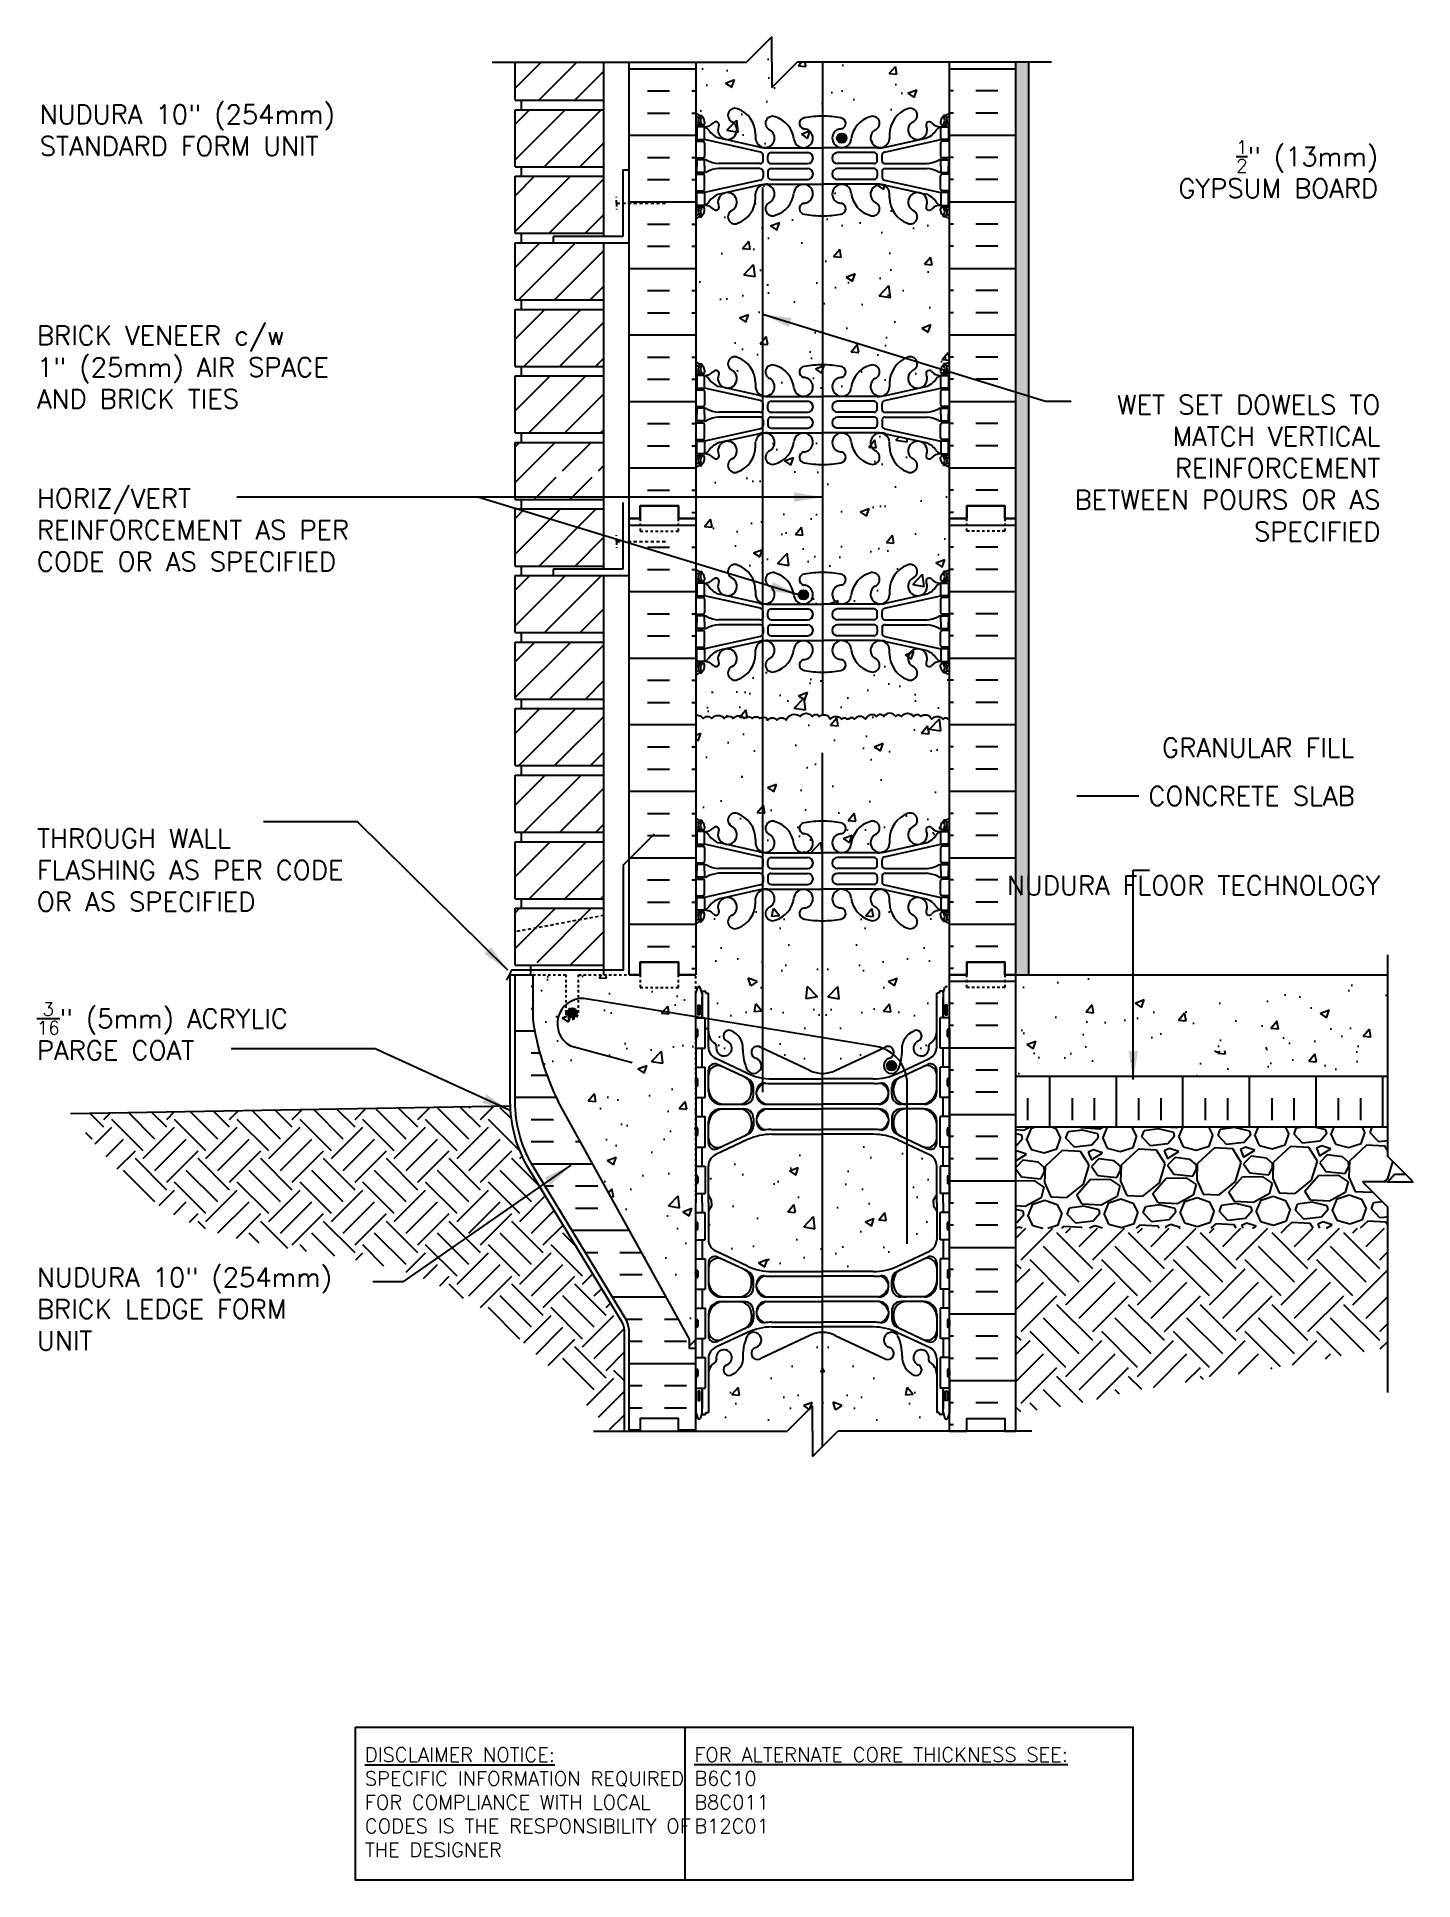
# Model space of a CAD drawing. Header units: inches. Extents: x 40.9 to 95.2, y 22.1 to 94.8.
import ezdxf
from ezdxf.enums import TextEntityAlignment as Align

# ---------------------------------------------------------------- set-up
doc = ezdxf.new("R2010")
doc.units = ezdxf.units.IN
doc.header["$LTSCALE"] = 0.5
doc.header["$MEASUREMENT"] = 0
for name, pattern in [('DASHED2', [0.375, 0.25, -0.125]), ('DASHEDX2', [1.5, 1, -0.5]), ('HIDDEN2', [0.1875, 0.125, -0.0625])]:
    doc.linetypes.add(name, pattern=pattern)
for name, color, linetype in [('CUT PLANE', 9, 'Continuous'), ('HATCH', 12, 'Continuous'), ('Hidden2', 12, 'HIDDEN2'), ('line25', 2, 'Continuous'), ('LINE3', 3, 'Continuous'), ('LINE50', 5, 'Continuous'), ('LINE9', 9, 'Continuous'), ('TEXT', 4, 'Continuous'), ('Web_Edge', 9, 'Continuous')]:
    doc.layers.add(name, color=color, linetype=linetype)
doc.styles.add('DIM', font='romans.shx', dxfattribs={"width": 0.7})
doc.styles.add('ROMANS', font='romans.shx', dxfattribs={"height": 1.125})
doc.styles.get("Standard").update_dxf_attribs({"font": 'romans.shx', "height": 1.125})
doc.dimstyles.new('ext_12', dxfattribs={"dimscale": 12, "dimtxt": 0.09375, "dimasz": 0.09375, "dimexe": 0.09375, "dimexo": 0.0625, "dimgap": 0.0625, "dimtad": 1, "dimdec": 1, "dimzin": 3, "dimdsep": 46, "dimlunit": 4, "dimtxsty": 'DIM', "dimcen": 0.09, "dimdle": 0.09375, "dimclrt": 4, "dimadec": 0, "dimazin": 0, "dimtfac": 1, "dimtdec": 1, "dimtmove": 2, "dimatfit": 3, "dimfxl": 0, "dimfrac": 2, "dimtolj": 1, "dimtzin": 0, "dimarcsym": 0})
pattern_1 = [(50, (24.8774, 0.9092), (3.5863, -0.31376), [0.375, -4.125]), (355, (24.8774, 0.909), (-0.69376, 3.76096), [0.3, -3.3]), (100.4514, (25.1763, 0.883), (2.89255, 3.4472), [0.3187, -3.50571]), (46.184, (24.8774, 1.909), (5.3362, -0.8276), [0.5625, -6.1875]), (96.6356, (25.322, 1.84), (4.6733, 4.8706), [0.47805, -5.25856]), (351.184, (24.8774, 1.909), (4.6733, 4.8706), [0.45, -4.95]), (21, (25.3774, 1.6592), (2.98454, -2.01309), [0.375, -4.125]), (326, (25.3774, 1.659), (1.21658, 3.62575), [0.3, -3.3]), (71.4514, (25.626, 1.4914), (4.20111, 1.61265), [0.3187, -3.50571]), (37.5, (24.8774, 0.9092), (0.0608, 1.66447), [0, -3.26, 0, -3.35, 0, -3.3125]), (7.5, (24.8774, 0.9092), (1.315348, 1.97206), [0, -1.91, 0, -3.185, 0, -1.2625]), (327.5, (23.7624, 0.9092), (2.669112, -0.112774), [0, -1.25, 0, -3.9, 0, -5.175]), (317.5, (23.2624, 0.9092), (2.91593, 0.500525), [0, -1.625, 0, -2.59, 0, -3.675])]
pattern_2 = [(50, (104.4676, 19.9597), (3.5863, -0.31376), [0.375, -4.125]), (355, (104.4676, 19.9597), (-0.69376, 3.76096), [0.3, -3.3]), (100.451, (104.7664, 19.9336), (2.89255, 3.4472), [0.3187, -3.5057]), (46.184, (104.4676, 20.9597), (5.3362, -0.8276), [0.5625, -6.1875]), (96.636, (104.9123, 20.891), (4.6733, 4.8706), [0.47805, -5.25856]), (351.184, (104.4676, 20.9597), (4.6733, 4.8706), [0.45, -4.95]), (21, (104.9676, 20.7097), (2.98454, -2.0131), [0.375, -4.125]), (326, (104.9676, 20.7097), (1.21658, 3.62575), [0.3, -3.3]), (71.451, (105.2163, 20.542), (4.2011, 1.61265), [0.3187, -3.5057]), (37.5, (104.4676, 19.9597), (0.0608, 1.66447), [0, -3.26, 0, -3.35, 0, -3.3125]), (7.5, (104.4676, 19.9597), (1.31535, 1.97206), [0, -1.91, 0, -3.185, 0, -1.2625]), (327.5, (103.3526, 19.9597), (2.669112, -0.112774), [0, -1.25, 0, -3.9, 0, -5.175]), (317.5, (102.8526, 19.9597), (2.91593, 0.50052), [0, -1.625, 0, -2.59, 0, -3.675])]
pattern_3 = [(50, (100.4676, 19.9597), (3.5863, -0.31376), [0.375, -4.125]), (355, (100.4676, 19.9597), (-0.69376, 3.76096), [0.3, -3.3]), (100.451, (100.7664, 19.9336), (2.89255, 3.4472), [0.3187, -3.5057]), (46.184, (100.4676, 20.9597), (5.3362, -0.8276), [0.5625, -6.1875]), (96.636, (100.9123, 20.891), (4.6733, 4.8706), [0.47805, -5.25856]), (351.184, (100.4676, 20.9597), (4.6733, 4.8706), [0.45, -4.95]), (21, (100.9676, 20.7097), (2.98454, -2.0131), [0.375, -4.125]), (326, (100.9676, 20.7097), (1.21658, 3.62575), [0.3, -3.3]), (71.451, (101.2163, 20.542), (4.20111, 1.61265), [0.3187, -3.5057]), (37.5, (100.4676, 19.9597), (0.0608, 1.66447), [0, -3.26, 0, -3.35, 0, -3.3125]), (7.5, (100.4676, 19.9597), (1.31535, 1.97206), [0, -1.91, 0, -3.185, 0, -1.2625]), (327.5, (99.3526, 19.9597), (2.669112, -0.112774), [0, -1.25, 0, -3.9, 0, -5.175]), (317.5, (98.8526, 19.9597), (2.91593, 0.50052), [0, -1.625, 0, -2.59, 0, -3.675])]
pattern_4 = [(130, (143.7664, 0), (-3.5863, -0.31376), [0.375, -4.125]), (185, (143.7664, 0), (0.69376, 3.76096), [0.3, -3.3]), (79.5486, (143.4675, -0.026), (-2.89255, 3.4472), [0.3187, -3.50571]), (133.816, (143.7664, 1), (-5.3362, -0.8276), [0.5625, -6.1875]), (83.3644, (143.3217, 0.931), (-4.6733, 4.8706), [0.47805, -5.25856]), (188.816, (143.7664, 1), (-4.6733, 4.8706), [0.45, -4.95]), (159, (143.2664, 0.75), (-2.984535, -2.01309), [0.375, -4.125]), (214, (143.2664, 0.75), (-1.21658, 3.62575), [0.3, -3.3]), (108.5486, (143.0177, 0.5822), (-4.20111, 1.61265), [0.3187, -3.50571]), (142.5, (143.7664, 0), (-0.0608, 1.66447), [0, -3.26, 0, -3.35, 0, -3.3125]), (172.5, (143.7664, 0), (-1.315348, 1.97206), [0, -1.91, 0, -3.185, 0, -1.2625]), (212.5, (144.8814, 0), (-2.669112, -0.112774), [0, -1.25, 0, -3.9, 0, -5.175]), (222.5, (145.3814, 0), (-2.91593, 0.500525), [0, -1.625, 0, -2.59, 0, -3.675])]

msp = doc.modelspace()

# ---------------------------------------------------------------- texts
at = {"layer": 'TEXT', "style": 'ROMANS'}
for s, p in [(' GRANULAR FILL', (84.751, 66.802)), (' CONCRETE SLAB', (84.216, 64.893))]:
    msp.add_text(s, height=0.75, dxfattribs=at).set_placement(p, align=Align.MIDDLE_LEFT)
at = {"layer": 'TEXT', "char_height": 0.75, "attachment_point": 4, "style": 'ROMANS'}
for s, insert, width in [('NUDURA 10" (254mm) STANDARD FORM UNIT', (41.015, 91.158), 14.92951), ('BRICK VENEER c/w \\P1" (25mm) AIR SPACE\\PAND BRICK TIES', (40.902, 81.811), 17.20614), ('THROUGH WALL FLASHING AS PER CODE OR AS SPECIFIED', (40.902, 61.975), 13.10039), ('\\A1;{\\H0.7x;\\S3/16;}" (5mm) ACRYLIC PARGE COAT', (40.902, 55.616), 13.10039), ('NUDURA 10" (254mm) BRICK LEDGE FORM UNIT', (40.902, 44.655), 13.10039)]:
    msp.add_mtext(s, dxfattribs=dict(at, insert=insert, width=width))
at = {"layer": 'TEXT', "linetype": 'DASHEDX2', "char_height": 0.75, "style": 'ROMANS'}
for s, insert, width, attachment_point in [('\\A1; {\\H0.7x;\\S1/2;}" (13mm) GYPSUM BOARD', (93.786, 89.622), 10.16974, 6), ('WET SET DOWELS TO MATCH VERTICAL REINFORCEMENT BETWEEN POURS OR AS SPECIFIED', (93.875, 77.829), 13.06821, 6), ('HORIZ/VERT REINFORCEMENT AS PER CODE OR AS SPECIFIED', (40.902, 75.392), 15.3273, 4), ('NUDURA FLOOR TECHNOLOGY', (93.875, 61.366), 15.3273, 6)]:
    msp.add_mtext(s, dxfattribs=dict(at, insert=insert, width=width, attachment_point=attachment_point))
at = {"layer": 'TEXT', "char_height": 0.5625, "attachment_point": 4}
for s, insert, width in [('{\\LDISCLAIMER NOTICE:}\\PSPECIFIC INFORMATION REQUIRED FOR COMPLIANCE WITH LOCAL CODES IS THE RESPONSIBILITY OF THE DESIGNER', (53.834, 25.197), 14.00235), ('{\\L\\PFOR ALTERNATE CORE THICKNESS SEE:\\P}B6C10\\PB8C011\\PB12C01', (66.826, 26.137), 23.33295)]:
    msp.add_mtext(s, dxfattribs=dict(at, insert=insert, width=width))

# ---------------------------------------------------------------- blocks, each defined once
blk = doc.blocks.new('10 web')
at = {"layer": 'Web_Edge'}
for p, q in [((-5, 6.624), (-4.922, 6.624)), ((-4.854, 6.903), (-4.764, 6.903)), ((-4.764, 6.903), (-4.764, 6.861)), ((-4.654, 6.654), (-4.654, 6.586)), ((4.654, 6.654), (4.654, 6.586)), ((4.854, 6.903), (4.764, 6.903)), ((4.764, 6.903), (4.764, 6.861)), ((5, 6.624), (4.922, 6.624)), ((-5, 6.524), (-4.717, 6.524)), ((-5, 5.884), (-4.717, 5.884)), ((-4.854, 6.524), (-4.854, 6.454)), ((-4.854, 5.954), (-4.854, 5.884)), ((-4.764, 6.524), (-4.764, 6.454)), ((-4.764, 5.954), (-4.764, 5.884)), ((-2.441, 5.457), (-4.659, 5.954)), ((-4.654, 5.821), (-4.654, 5.286)), ((-4.102, 6.458), (-4.09, 6.479)), ((-2.485, 5.655), (-4.066, 6.008)), ((-2.64, 6.147), (-2.641, 5.983)), ((2.441, 5.457), (4.659, 5.954)), ((2.485, 5.655), (4.066, 6.008)), ((2.64, 6.147), (2.641, 5.983)), ((4.102, 6.458), (4.09, 6.479)), ((4.654, 5.821), (4.654, 5.286)), ((5, 6.524), (4.716, 6.524)), ((5, 5.884), (4.716, 5.884)), ((4.764, 6.524), (4.764, 6.454)), ((4.764, 5.954), (4.764, 5.884)), ((4.854, 6.524), (4.854, 6.454)), ((4.854, 5.954), (4.854, 5.884)), ((-5, 5.224), (-4.717, 5.224)), ((-4.854, 5.224), (-4.854, 5.154)), ((-4.764, 5.224), (-4.764, 5.154)), ((-2.344, 5.123), (-2.344, 5.335)), ((-2.158, 5.619), (0, 5.619)), ((-2.156, 5.124), (-2.156, 5.308)), ((-2.031, 5.433), (-0.592, 5.433)), ((2.158, 5.619), (0, 5.619)), ((2.031, 5.433), (0.592, 5.433)), ((2.156, 5.124), (2.156, 5.308)), ((2.344, 5.123), (2.344, 5.335)), ((5, 5.224), (4.716, 5.224)), ((4.764, 5.224), (4.764, 5.154)), ((4.854, 5.224), (4.854, 5.154)), ((-5, 4.584), (-4.717, 4.584)), ((-4.854, 4.584), (-4.854, 4.654)), ((-4.764, 4.584), (-4.764, 4.654)), ((-4.654, 3.986), (-4.654, 4.521)), ((-2.469, 4.998), (-4.106, 4.998)), ((-2.469, 4.81), (-4.106, 4.81)), ((-2.344, 4.685), (-2.344, 4.472)), ((-2.156, 4.684), (-2.156, 4.5)), ((-2.031, 4.999), (-0.592, 4.999)), ((-2.031, 4.809), (-0.592, 4.809)), ((-2.031, 4.375), (-0.592, 4.375)), ((2.031, 4.999), (0.592, 4.999)), ((2.031, 4.809), (0.592, 4.809)), ((2.031, 4.375), (0.592, 4.375)), ((2.156, 4.684), (2.156, 4.5)), ((2.344, 4.685), (2.344, 4.472)), ((2.469, 4.998), (4.106, 4.998)), ((2.469, 4.81), (4.106, 4.81)), ((4.654, 3.986), (4.654, 4.521)), ((5, 4.584), (4.716, 4.584)), ((4.764, 4.584), (4.764, 4.654)), ((4.854, 4.584), (4.854, 4.654)), ((-5, 3.924), (-4.717, 3.924)), ((-4.854, 3.854), (-4.854, 3.924)), ((-4.764, 3.854), (-4.764, 3.924)), ((-2.441, 4.35), (-4.659, 3.854)), ((-2.485, 4.152), (-4.066, 3.799)), ((-2.64, 3.66), (-2.641, 3.825)), ((-2.158, 4.188), (0, 4.188)), ((2.158, 4.188), (0, 4.188)), ((2.441, 4.35), (4.659, 3.854)), ((2.485, 4.152), (4.066, 3.799)), ((2.64, 3.66), (2.641, 3.825)), ((5, 3.924), (4.716, 3.924)), ((4.764, 3.854), (4.764, 3.924)), ((4.854, 3.854), (4.854, 3.924)), ((-5, 3.284), (-4.717, 3.284)), ((-5, 3.184), (-4.922, 3.184)), ((-4.854, 3.284), (-4.854, 3.354)), ((-4.764, 3.284), (-4.764, 3.354)), ((-4.764, 2.905), (-4.764, 2.947)), ((-4.654, 3.154), (-4.654, 3.221)), ((-4.102, 3.35), (-4.09, 3.328)), ((4.102, 3.35), (4.09, 3.328)), ((4.654, 3.154), (4.654, 3.221)), ((5, 3.284), (4.716, 3.284)), ((4.764, 3.284), (4.764, 3.354)), ((4.764, 2.905), (4.764, 2.947)), ((4.854, 3.284), (4.854, 3.354)), ((5, 3.184), (4.922, 3.184)), ((-4.854, 2.905), (-4.764, 2.905)), ((4.854, 2.905), (4.764, 2.905)), ((-4.854, -2.905), (-4.764, -2.905)), ((-4.764, -2.905), (-4.764, -2.947)), ((4.854, -2.905), (4.764, -2.905)), ((4.764, -2.905), (4.764, -2.947)), ((-5, -3.184), (-4.922, -3.184)), ((-5, -3.284), (-4.717, -3.284)), ((-4.854, -3.284), (-4.854, -3.354)), ((-4.764, -3.284), (-4.764, -3.354)), ((-4.654, -3.154), (-4.654, -3.221)), ((-4.102, -3.35), (-4.09, -3.328)), ((4.102, -3.35), (4.09, -3.328)), ((4.654, -3.154), (4.654, -3.221)), ((5, -3.284), (4.716, -3.284)), ((4.764, -3.284), (4.764, -3.354)), ((4.854, -3.284), (4.854, -3.354)), ((5, -3.184), (4.922, -3.184)), ((-5, -3.924), (-4.717, -3.924)), ((-4.854, -3.854), (-4.854, -3.924)), ((-4.764, -3.854), (-4.764, -3.924)), ((-2.441, -4.35), (-4.659, -3.854)), ((-4.654, -3.986), (-4.654, -4.521)), ((-2.485, -4.152), (-4.066, -3.799)), ((-2.64, -3.66), (-2.641, -3.825)), ((-2.158, -4.188), (0, -4.188)), ((2.158, -4.188), (0, -4.188)), ((2.441, -4.35), (4.659, -3.854)), ((2.485, -4.152), (4.066, -3.799)), ((2.64, -3.66), (2.641, -3.825)), ((4.654, -3.986), (4.654, -4.521)), ((5, -3.924), (4.716, -3.924)), ((4.764, -3.854), (4.764, -3.924)), ((4.854, -3.854), (4.854, -3.924)), ((-5, -4.584), (-4.717, -4.584)), ((-4.854, -4.584), (-4.854, -4.654)), ((-4.764, -4.584), (-4.764, -4.654)), ((-2.469, -4.81), (-4.106, -4.81)), ((-2.469, -4.998), (-4.106, -4.998)), ((-2.344, -4.685), (-2.344, -4.472)), ((-2.156, -4.684), (-2.156, -4.5)), ((-2.031, -4.375), (-0.592, -4.375)), ((-2.031, -4.809), (-0.592, -4.809)), ((-2.031, -4.999), (-0.592, -4.999)), ((2.031, -4.375), (0.592, -4.375)), ((2.031, -4.809), (0.592, -4.809)), ((2.031, -4.999), (0.592, -4.999)), ((2.156, -4.684), (2.156, -4.5)), ((2.344, -4.685), (2.344, -4.472)), ((2.469, -4.81), (4.106, -4.81)), ((2.469, -4.998), (4.106, -4.998)), ((5, -4.584), (4.716, -4.584)), ((4.764, -4.584), (4.764, -4.654)), ((4.854, -4.584), (4.854, -4.654)), ((-5, -5.224), (-4.717, -5.224)), ((-4.854, -5.224), (-4.854, -5.154)), ((-4.764, -5.224), (-4.764, -5.154)), ((-2.441, -5.457), (-4.659, -5.954)), ((-4.654, -5.821), (-4.654, -5.286)), ((-2.485, -5.655), (-4.066, -6.008)), ((-2.344, -5.123), (-2.344, -5.335)), ((-2.158, -5.619), (0, -5.619)), ((-2.156, -5.124), (-2.156, -5.308)), ((-2.031, -5.433), (-0.592, -5.433)), ((2.158, -5.619), (0, -5.619)), ((2.031, -5.433), (0.592, -5.433)), ((2.156, -5.124), (2.156, -5.308)), ((2.344, -5.123), (2.344, -5.335)), ((2.441, -5.457), (4.659, -5.954)), ((2.485, -5.655), (4.066, -6.008)), ((4.654, -5.821), (4.654, -5.286)), ((5, -5.224), (4.716, -5.224)), ((4.764, -5.224), (4.764, -5.154)), ((4.854, -5.224), (4.854, -5.154)), ((-5, -5.884), (-4.717, -5.884)), ((-5, -6.524), (-4.717, -6.524)), ((-4.854, -5.954), (-4.854, -5.884)), ((-4.854, -6.524), (-4.854, -6.454)), ((-4.764, -5.954), (-4.764, -5.884)), ((-4.764, -6.524), (-4.764, -6.454)), ((-4.102, -6.458), (-4.09, -6.479)), ((-2.64, -6.147), (-2.641, -5.983)), ((2.64, -6.147), (2.641, -5.983)), ((4.102, -6.458), (4.09, -6.479)), ((5, -5.884), (4.716, -5.884)), ((5, -6.524), (4.716, -6.524)), ((4.764, -5.954), (4.764, -5.884)), ((4.764, -6.524), (4.764, -6.454)), ((4.854, -5.954), (4.854, -5.884)), ((4.854, -6.524), (4.854, -6.454)), ((-5, -6.624), (-4.922, -6.624)), ((-4.854, -6.903), (-4.764, -6.903)), ((-4.764, -6.903), (-4.764, -6.861)), ((-4.654, -6.654), (-4.654, -6.586)), ((4.654, -6.654), (4.654, -6.586)), ((4.764, -6.903), (4.764, -6.861)), ((4.854, -6.903), (4.764, -6.903)), ((5, -6.624), (4.922, -6.624))]:
    blk.add_line(p, q, dxfattribs=at)
for points in [[(-4.959, 5.954), (-4.659, 5.954), (-4.659, 6.454), (-4.959, 6.454)], [(4.959, 5.954), (4.659, 5.954), (4.659, 6.454), (4.959, 6.454)], [(-4.959, 3.854), (-4.659, 3.854), (-4.659, 3.354), (-4.959, 3.354)], [(4.959, 3.854), (4.659, 3.854), (4.659, 3.354), (4.959, 3.354)], [(-4.959, -3.854), (-4.659, -3.854), (-4.659, -3.354), (-4.959, -3.354)], [(4.959, -3.854), (4.659, -3.854), (4.659, -3.354), (4.959, -3.354)], [(-4.959, -5.954), (-4.659, -5.954), (-4.659, -6.454), (-4.959, -6.454)], [(4.959, -5.954), (4.659, -5.954), (4.659, -6.454), (4.959, -6.454)]]:
    blk.add_lwpolyline(points, close=True, dxfattribs=at)
for points in [[(-4.659, 4.904), (-4.659, 5.154), (-4.959, 5.154), (-4.959, 4.904)], [(4.659, 4.904), (4.659, 5.154), (4.959, 5.154), (4.959, 4.904)], [(-4.659, 4.904), (-4.659, 4.654), (-4.959, 4.654), (-4.959, 4.904)], [(4.659, 4.904), (4.659, 4.654), (4.959, 4.654), (4.959, 4.904)], [(-4.659, -4.904), (-4.659, -4.654), (-4.959, -4.654), (-4.959, -4.904)], [(-4.659, -4.904), (-4.659, -5.154), (-4.959, -5.154), (-4.959, -4.904)], [(4.659, -4.904), (4.659, -4.654), (4.959, -4.654), (4.959, -4.904)], [(4.659, -4.904), (4.659, -5.154), (4.959, -5.154), (4.959, -4.904)]]:
    blk.add_lwpolyline(points, dxfattribs=at)
for centre, radius, start, end in [((-4.654, 7.361), 0.5, 226.21219, 250.52878), ((-4.654, 7.361), 0.6, 234.78322, 245.07477), ((-4.922, 6.643), 0.0196, 269.40316, 15.4901), ((-4.66, 6.708), 0.25, 140.11451, 222.46087), ((-4.916, 6.798), 0.021, 343.464, 63.99573), ((-4.818, 6.839), 0.045, 321.448, 139.1879), ((-4.812, 6.57), 0.045, 222.46087, 42.46087), ((-4.904, 6.654), 0.25, 0, 70.52878), ((-4.66, 6.708), 0.16, 140.00008, 222.46087), ((-4.717, 6.586), 0.0625, 270, 0), ((-4.634, 6.894), 0.441, 266.7976, 318.98732), ((-4.207, 6.523), 0.125, 339.62427, 138.98732), ((-3.75, 6.327), 0.375, 159.62427, 60.06847), ((-3.456, 6.908), 0.277, 67.31998, 247.31998), ((-3.732, 6.141), 1.092, 0.33317, 69.48254), ((-1.973, 6.591), 0.277, 67.31998, 247.31998), ((-2.157, 5.854), 1.034, 6.66686, 73.66351), ((-0.694, 6.586), 0.22, 95.18347, 255.7396), ((-0.017, 3.092), 3.777, 89.73938, 100.62755), ((0.017, 3.092), 3.777, 79.37245, 90.26062), ((0.694, 6.586), 0.22, 284.2604, 84.81653), ((2.157, 5.854), 1.034, 106.33649, 173.33314), ((1.973, 6.591), 0.277, 292.68002, 112.68002), ((3.732, 6.141), 1.092, 110.51746, 179.66683), ((3.456, 6.908), 0.277, 292.68002, 112.68002), ((3.75, 6.327), 0.375, 119.93153, 20.37573), ((4.207, 6.523), 0.125, 41.01268, 200.37573), ((4.634, 6.894), 0.441, 221.01268, 273.2024), ((4.904, 6.654), 0.25, 109.47122, 180), ((4.716, 6.586), 0.0625, 180, 270), ((4.812, 6.57), 0.045, 137.53913, 317.53913), ((4.818, 6.839), 0.045, 40.8121, 218.552), ((4.66, 6.708), 0.16, 317.53913, 39.99992), ((4.654, 7.361), 0.5, 289.47122, 313.78911), ((4.66, 6.708), 0.25, 317.53913, 39.88549), ((4.916, 6.798), 0.021, 116.00427, 196.536), ((4.922, 6.643), 0.0196, 164.5099, 270.59684), ((4.654, 7.361), 0.6, 294.92523, 305.21678), ((-4.717, 5.821), 0.0625, 0, 90), ((-4.781, 6.111), 0.364, 34.97751, 70.33874), ((-3.858, 6.722), 0.743, 212.79192, 253.81071), ((-2.267, 6.01), 0.375, 184.24484, 60.06847), ((-0.756, 6.002), 0.375, 184.24484, 60.06847), ((-0.863, 5.546), 0.834, 69.37291, 82.1063), ((0.756, 6.002), 0.375, 119.93153, 355.75516), ((0.863, 5.546), 0.834, 97.8937, 110.62709), ((2.267, 6.01), 0.375, 119.93153, 355.75516), ((3.858, 6.722), 0.743, 286.18929, 327.20808), ((4.781, 6.111), 0.364, 109.66126, 145.02249), ((4.716, 5.821), 0.0625, 90, 180), ((-4.717, 5.286), 0.0625, 270, 0), ((-4.663, 4.935), 0.219, 60.49375, 88.91995), ((-4.018, 6.165), 1.17, 242.63655, 265.65045), ((-2.158, 7.119), 1.5, 257.41348, 270), ((-2.469, 5.123), 0.125, 270, 0), ((-2.469, 5.335), 0.125, 0, 77.37673), ((-2.031, 5.308), 0.125, 90, 180), ((-2.031, 5.124), 0.125, 180, 270), ((-0.592, 5.216), 0.217, 270, 90), ((0.592, 5.216), 0.217, 90, 270), ((2.031, 5.308), 0.125, 0, 90), ((2.031, 5.124), 0.125, 270, 360), ((2.158, 7.119), 1.5, 270, 282.58652), ((2.469, 5.335), 0.125, 102.62327, 180), ((2.469, 5.123), 0.125, 180, 270), ((4.018, 6.165), 1.17, 274.34955, 297.36345), ((4.663, 4.935), 0.219, 91.08005, 119.50625), ((4.716, 5.286), 0.0625, 180, 270), ((-4.717, 4.521), 0.0625, 0, 90), ((-4.663, 4.873), 0.219, 271.08005, 299.50625), ((-4.018, 3.643), 1.17, 94.34955, 117.36345), ((-2.469, 4.685), 0.125, 0, 90), ((-2.469, 4.472), 0.125, 282.62327, 0), ((-2.031, 4.684), 0.125, 90, 180), ((-2.031, 4.5), 0.125, 180, 270), ((-0.592, 4.592), 0.217, 270, 90), ((0.592, 4.592), 0.217, 90, 270), ((2.031, 4.684), 0.125, 0, 90), ((2.031, 4.5), 0.125, 270, 0), ((2.469, 4.685), 0.125, 90, 180), ((2.469, 4.472), 0.125, 180, 257.37673), ((4.018, 3.643), 1.17, 62.63655, 85.65045), ((4.663, 4.873), 0.219, 240.49375, 268.91995), ((4.716, 4.521), 0.0625, 90, 180), ((-4.717, 3.986), 0.0625, 270, 0), ((-3.858, 3.085), 0.743, 106.18929, 147.20808), ((-3.75, 3.48), 0.375, 299.93153, 200.37573), ((-3.732, 3.667), 1.092, 290.51746, 359.66683), ((-2.267, 3.797), 0.375, 299.93153, 175.75516), ((-2.158, 2.688), 1.5, 90, 102.58652), ((-2.157, 3.954), 1.034, 286.33649, 353.33314), ((-0.756, 3.806), 0.375, 299.93153, 175.75516), ((0.756, 3.806), 0.375, 4.24484, 240.06847), ((2.157, 3.954), 1.034, 186.66686, 253.66351), ((2.267, 3.797), 0.375, 4.24484, 240.06847), ((2.158, 2.688), 1.5, 77.41348, 90), ((3.732, 3.667), 1.092, 180.33317, 249.48254), ((3.75, 3.48), 0.375, 339.62427, 240.06847), ((3.858, 3.085), 0.743, 32.79192, 73.81071), ((4.716, 3.986), 0.0625, 180, 270), ((-4.654, 2.447), 0.6, 114.92523, 125.21582), ((-4.654, 2.447), 0.5, 109.47122, 133.78781), ((-4.922, 3.164), 0.0196, 344.5099, 90.59684), ((-4.66, 3.099), 0.25, 137.53913, 219.88549), ((-4.916, 3.01), 0.021, 296.00427, 16.536), ((-4.818, 2.968), 0.045, 220.8121, 38.552), ((-4.812, 3.238), 0.045, 317.53913, 137.53913), ((-4.904, 3.154), 0.25, 289.47122, 360), ((-4.66, 3.099), 0.16, 137.53913, 219.99992), ((-4.717, 3.221), 0.0625, 360, 90), ((-4.781, 3.696), 0.364, 289.66126, 325.02249), ((-4.634, 2.913), 0.441, 41.01268, 93.2024), ((-4.207, 3.285), 0.125, 221.01268, 20.37573), ((-3.456, 2.9), 0.277, 112.68002, 292.68002), ((-1.973, 3.217), 0.277, 112.68002, 292.68002), ((-0.694, 3.222), 0.22, 104.2604, 264.81653), ((-0.863, 4.262), 0.834, 277.8937, 290.62709), ((-0.017, 6.716), 3.777, 259.37245, 270.26062), ((0.017, 6.716), 3.777, 269.73938, 280.62755), ((0.863, 4.262), 0.834, 249.37291, 262.1063), ((0.694, 3.222), 0.22, 275.18347, 75.7396), ((1.973, 3.217), 0.277, 247.31998, 67.31998), ((3.456, 2.9), 0.277, 247.31998, 67.31998), ((4.207, 3.285), 0.125, 159.62427, 318.98732), ((4.634, 2.913), 0.441, 86.7976, 138.98732), ((4.781, 3.696), 0.364, 214.97751, 250.33874), ((4.716, 3.221), 0.0625, 90, 180), ((4.904, 3.154), 0.25, 180, 250.52878), ((4.812, 3.238), 0.045, 42.46087, 222.46087), ((4.818, 2.968), 0.045, 141.448, 319.1879), ((4.66, 3.099), 0.16, 320.00008, 42.46087), ((4.654, 2.447), 0.5, 46.21089, 70.52878), ((4.66, 3.099), 0.25, 320.11451, 42.46087), ((4.916, 3.01), 0.021, 163.464, 243.99573), ((4.922, 3.164), 0.0196, 89.40316, 195.4901), ((4.654, 2.447), 0.6, 54.78322, 65.07477), ((-4.654, -2.447), 0.5, 226.21219, 250.52878), ((-3.456, -2.9), 0.277, 67.31998, 247.31998), ((-3.732, -3.667), 1.092, 0.33317, 69.48254), ((3.732, -3.667), 1.092, 110.51746, 179.66683), ((3.456, -2.9), 0.277, 292.68002, 112.68002), ((4.654, -2.447), 0.5, 289.47122, 313.78911), ((-4.654, -2.447), 0.6, 234.78418, 245.07477), ((-4.922, -3.164), 0.0196, 269.40316, 15.4901), ((-4.66, -3.099), 0.25, 140.11451, 222.46087), ((-4.916, -3.01), 0.021, 343.464, 63.99573), ((-4.818, -2.968), 0.045, 321.448, 139.1879), ((-4.812, -3.238), 0.045, 222.46087, 42.46087), ((-4.904, -3.154), 0.25, 0, 70.52878), ((-4.66, -3.099), 0.16, 140.00008, 222.46087), ((-4.717, -3.221), 0.0625, 270, 0), ((-4.634, -2.913), 0.441, 266.7976, 318.98732), ((-4.781, -3.696), 0.364, 34.97751, 70.33874), ((-3.858, -3.085), 0.743, 212.79192, 253.81071), ((-4.207, -3.285), 0.125, 339.62427, 138.98732), ((-3.75, -3.48), 0.375, 159.62427, 60.06847), ((-2.267, -3.797), 0.375, 184.24484, 60.06847), ((-1.973, -3.217), 0.277, 67.31998, 247.31998), ((-2.157, -3.954), 1.034, 6.66686, 73.66351), ((-0.756, -3.806), 0.375, 184.24484, 60.06847), ((-0.694, -3.222), 0.22, 95.18347, 255.7396), ((-0.863, -4.262), 0.834, 69.37291, 82.1063), ((-0.017, -6.716), 3.777, 89.73938, 100.62755), ((0.017, -6.716), 3.777, 79.37245, 90.26062), ((0.756, -3.806), 0.375, 119.93153, 355.75516), ((0.863, -4.262), 0.834, 97.8937, 110.62709), ((0.694, -3.222), 0.22, 284.2604, 84.81653), ((2.157, -3.954), 1.034, 106.33649, 173.33314), ((1.973, -3.217), 0.277, 292.68002, 112.68002), ((2.267, -3.797), 0.375, 119.93153, 355.75516), ((3.75, -3.48), 0.375, 119.93153, 20.37573), ((3.858, -3.085), 0.743, 286.18929, 327.20808), ((4.207, -3.285), 0.125, 41.01268, 200.37573), ((4.634, -2.913), 0.441, 221.01268, 273.2024), ((4.781, -3.696), 0.364, 109.66126, 145.02249), ((4.904, -3.154), 0.25, 109.47122, 180), ((4.716, -3.221), 0.0625, 180, 270), ((4.812, -3.238), 0.045, 137.53913, 317.53913), ((4.818, -2.968), 0.045, 40.8121, 218.552), ((4.66, -3.099), 0.16, 317.53913, 39.99992), ((4.66, -3.099), 0.25, 317.53913, 39.88549), ((4.916, -3.01), 0.021, 116.00427, 196.536), ((4.922, -3.164), 0.0196, 164.5099, 270.59684), ((4.654, -2.447), 0.6, 294.92523, 305.21678), ((-4.717, -3.986), 0.0625, 0, 90), ((-2.158, -2.688), 1.5, 257.41348, 270), ((-2.469, -4.472), 0.125, 0, 77.37673), ((2.158, -2.688), 1.5, 270, 282.58652), ((2.469, -4.472), 0.125, 102.62327, 180), ((4.716, -3.986), 0.0625, 90, 180), ((-4.717, -4.521), 0.0625, 270, 0), ((-4.663, -4.873), 0.219, 60.49375, 88.91995), ((-4.018, -3.643), 1.17, 242.63655, 265.65045), ((-4.018, -6.165), 1.17, 94.34955, 117.36345), ((-2.469, -4.685), 0.125, 270, 0), ((-2.469, -5.123), 0.125, 0, 90), ((-2.031, -4.5), 0.125, 90, 180), ((-2.031, -4.684), 0.125, 180, 270), ((-2.031, -5.124), 0.125, 90, 180), ((-0.592, -4.592), 0.217, 270, 90), ((-0.592, -5.216), 0.217, 270, 90), ((0.592, -4.592), 0.217, 90, 270), ((0.592, -5.216), 0.217, 90, 270), ((2.031, -4.5), 0.125, 0, 90), ((2.031, -4.684), 0.125, 270, 360), ((2.031, -5.124), 0.125, 0, 90), ((2.469, -4.685), 0.125, 180, 270), ((2.469, -5.123), 0.125, 90, 180), ((4.018, -3.643), 1.17, 274.34955, 297.36345), ((4.018, -6.165), 1.17, 62.63655, 85.65045), ((4.663, -4.873), 0.219, 91.08005, 119.50625), ((4.716, -4.521), 0.0625, 180, 270), ((-4.717, -5.286), 0.0625, 0, 90), ((-4.663, -4.935), 0.219, 271.08005, 299.50625), ((-2.267, -6.01), 0.375, 299.93153, 175.75516), ((-2.158, -7.119), 1.5, 90, 102.58652), ((-2.469, -5.335), 0.125, 282.62327, 0), ((-2.031, -5.308), 0.125, 180, 270), ((-0.756, -6.002), 0.375, 299.93153, 175.75516), ((0.756, -6.002), 0.375, 4.24484, 240.06847), ((2.267, -6.01), 0.375, 4.24484, 240.06847), ((2.031, -5.308), 0.125, 270, 0), ((2.158, -7.119), 1.5, 77.41348, 90), ((2.469, -5.335), 0.125, 180, 257.37673), ((4.663, -4.935), 0.219, 240.49375, 268.91995), ((4.716, -5.286), 0.0625, 90, 180), ((-4.66, -6.708), 0.25, 137.53913, 219.88549), ((-4.812, -6.57), 0.045, 317.53913, 137.53913), ((-4.717, -5.821), 0.0625, 270, 0), ((-4.717, -6.586), 0.0625, 360, 90), ((-4.781, -6.111), 0.364, 289.66126, 325.02249), ((-4.634, -6.894), 0.441, 41.01268, 93.2024), ((-3.858, -6.722), 0.743, 106.18929, 147.20808), ((-4.207, -6.523), 0.125, 221.01268, 20.37573), ((-3.75, -6.327), 0.375, 299.93153, 200.37573), ((-3.732, -6.141), 1.092, 290.51746, 359.66683), ((-1.973, -6.591), 0.277, 112.68002, 292.68002), ((-2.157, -5.854), 1.034, 286.33649, 353.33314), ((-0.694, -6.586), 0.22, 104.2604, 264.81653), ((-0.863, -5.546), 0.834, 277.8937, 290.62709), ((0.863, -5.546), 0.834, 249.37291, 262.1063), ((0.694, -6.586), 0.22, 275.18347, 75.7396), ((2.157, -5.854), 1.034, 186.66686, 253.66351), ((1.973, -6.591), 0.277, 247.31998, 67.31998), ((3.732, -6.141), 1.092, 180.33317, 249.48254), ((3.75, -6.327), 0.375, 339.62427, 240.06847), ((3.858, -6.722), 0.743, 32.79192, 73.81071), ((4.207, -6.523), 0.125, 159.62427, 318.98732), ((4.634, -6.894), 0.441, 86.7976, 138.98732), ((4.781, -6.111), 0.364, 214.97751, 250.33874), ((4.716, -5.821), 0.0625, 180, 270), ((4.716, -6.586), 0.0625, 90, 180), ((4.812, -6.57), 0.045, 42.46087, 222.46087), ((4.66, -6.708), 0.25, 320.11451, 42.46087), ((-4.654, -7.361), 0.6, 114.92523, 125.21678), ((-4.654, -7.361), 0.5, 109.47122, 133.78781), ((-4.922, -6.643), 0.0196, 344.5099, 90.59684), ((-4.916, -6.798), 0.021, 296.00427, 16.536), ((-4.818, -6.839), 0.045, 220.8121, 38.552), ((-4.904, -6.654), 0.25, 289.47122, 360), ((-4.66, -6.708), 0.16, 137.53913, 219.99992), ((-3.456, -6.908), 0.277, 112.68002, 292.68002), ((-0.017, -3.092), 3.777, 259.37245, 270.26062), ((0.017, -3.092), 3.777, 269.73938, 280.62755), ((3.456, -6.908), 0.277, 247.31998, 67.31998), ((4.904, -6.654), 0.25, 180, 250.52878), ((4.818, -6.839), 0.045, 141.448, 319.1879), ((4.66, -6.708), 0.16, 320.00008, 42.46087), ((4.654, -7.361), 0.5, 46.21089, 70.52878), ((4.916, -6.798), 0.021, 163.464, 243.99573), ((4.922, -6.643), 0.0196, 89.40316, 195.4901), ((4.654, -7.361), 0.6, 54.78322, 65.07477)]:
    blk.add_arc(centre, radius, start, end, dxfattribs=at)
for points in [[(-2.156, 5.129), (-2.156, 5.303)], [(2.156, 5.129), (2.156, 5.303)], [(-2.156, 4.679), (-2.156, 4.505)], [(2.156, 4.679), (2.156, 4.505)], [(-2.156, -4.679), (-2.156, -4.505)], [(2.156, -4.679), (2.156, -4.505)], [(-2.156, -5.129), (-2.156, -5.303)], [(2.156, -5.129), (2.156, -5.303)]]:
    blk.add_open_spline(points, degree=1, dxfattribs=at)

# ---------------------------------------------------------------- hatches: boundary and pattern name
h = msp.add_hatch()
h.set_pattern_fill('AR-CONC', color=12, scale=0.02, style=0)
h.set_pattern_definition([(50, (-1160.1333, -49.2232), (3.6436934, -0.318782), [0.381, -4.191]), (355, (-1160.1333, -49.2232), (-0.704857, 3.821133), [0.3048, -3.3528]), (100.451, (-1159.8296, -49.2498), (2.93885, 3.502334), [0.3238, -3.5618]), (46.1842, (-1160.1333, -48.207), (5.421581, -0.840847), [0.5715, -6.2865]), (96.6356, (-1159.6815, -48.277), (4.748085, 4.948511), [0.4857, -5.3427]), (351.184, (-1160.1333, -48.207), (4.748092, 4.948502), [0.4572, -5.0292]), (21, (-1159.6253, -48.4612), (3.0322976, -2.0453104), [0.381, -4.191]), (326, (-1159.6253, -48.4612), (1.236041, 3.683759), [0.3048, -3.3528]), (71.4514, (-1159.3726, -48.6316), (4.26833, 1.638457), [0.3238, -3.5618]), (37.5, (-1160.1333, -49.2232), (0.061772, 1.6911008), [0, -3.31216, 0, -3.4036, 0, -3.3655]), (7.5, (-1160.1333, -49.2232), (1.3363933, 2.0036115), [0, -1.94056, 0, -3.23596, 0, -1.2827]), (327.5, (-1161.2661, -49.2232), (2.7118119, -0.1145749), [0, -1.27, 0, -3.9624, 0, -5.2578]), (317.5, (-1161.7741, -49.2232), (2.9625836, 0.50853), [0, -1.651, 0, -2.63144, 0, -3.7338])])
h.paths.add_polyline_path([(80.842, 57.842), (80.842, 55.1), (80.842, 54.842), (94.169, 54.842), (94.169, 57.842)])
h.paths.add_polyline_path([(80.842, 57.842), (79.508, 57.842), (79.508, 54.842), (80.842, 54.842), (80.842, 55.1)])
h = msp.add_hatch()
h.set_pattern_fill('AR-CONC', color=12, scale=0.5, style=0)
h.set_pattern_definition(pattern_2)
h.paths.add_polyline_path([(80.842, 54.842), (79.508, 54.842), (79.508, 53.842), (80.842, 53.842)])
h = msp.add_hatch()
h.set_pattern_fill('AR-CONC', color=12, scale=0.5, style=0)
h.set_pattern_definition(pattern_2)
h.paths.add_polyline_path([(94.169, 53.842), (94.169, 54.842), (80.842, 54.842), (80.842, 53.842)])
at = {"layer": 'HATCH'}
h = msp.add_hatch(dxfattribs=at)
h.set_pattern_fill('AR-CONC', color=256, scale=0.5, style=0)
h.paths.add_polyline_path([(71.493, 93.842), (70.883, 93.842), (69.883, 92.842), (69.883, 93.842), (69.883, 94.842), (68.883, 93.842), (66.883, 93.842), (66.883, 91.842, 0.088416), (67.029, 91.745), (67.119, 91.745), (67.119, 91.703, -0.249069), (67.229, 91.496), (67.229, 91.428, -0.414214), (67.167, 91.366), (67.119, 91.366), (67.119, 91.296), (67.224, 91.296, -0.155529), (67.4, 91.162, 0.180914), (67.818, 90.851), (69.398, 90.498, 0.054974), (69.725, 90.462), (71.493, 90.462), (71.493, 90.763, -0.863582), (70.753, 90.816, 0.30095), (70.017, 91.688, 1.001384), (69.804, 91.177, -0.000691), (69.803, 91.177, -1.661382), (69.242, 90.825), (69.243, 90.99, 0.311223), (68.534, 92.006, 1.000967), (68.321, 91.494, -1.000967), (68.534, 92.006, -0.311223), (69.243, 90.99), (69.242, 90.825, 1.661382), (69.803, 91.177, -1), (70.017, 91.688, -0.30095), (70.753, 90.816, 0.863582), (71.493, 90.763), (71.493, 90.925, 0.21058), (71.314, 91.169, 0.055617), (71.135, 91.214, -0.843243), (71.169, 91.647, -0.02167), (71.493, 91.693)])
h = msp.add_hatch(dxfattribs=at)
h.set_pattern_fill('ANSI31', color=256, scale=8, style=0)
h.set_pattern_definition([(45, (-50.7638, -96.9024), (-0.707107, 0.707107), [])])
h.paths.add_polyline_path([(63.258, 93.842), (59.758, 93.842), (59.758, 92.342), (63.258, 92.342)])
h.paths.add_polyline_path([(63.258, 91.967), (59.758, 91.967), (59.758, 90.929), (62.702, 90.929), (63.258, 90.929)])
h.paths.add_polyline_path([(63.258, 90.929), (62.702, 90.929), (59.758, 90.929), (59.758, 89.717), (63.258, 89.717)])
h.paths.add_polyline_path([(63.258, 89.342), (59.758, 89.342), (59.758, 87.092), (63.258, 87.092)])
h.paths.add_polyline_path([(63.258, 86.717), (59.758, 86.717), (59.758, 84.467), (63.258, 84.467)])
h.paths.add_polyline_path([(63.258, 84.092), (59.758, 84.092), (59.758, 81.842), (63.258, 81.842)])
h.paths.add_polyline_path([(63.258, 81.467), (59.758, 81.467), (59.758, 79.217), (63.258, 79.217)])
h.paths.add_polyline_path([(63.258, 78.842), (59.758, 78.842), (59.758, 76.592), (63.258, 76.592), (63.258, 77.467), (61.258, 77.467), (61.258, 77.717), (63.258, 77.717)])
h.paths.add_polyline_path([(63.258, 76.217), (59.758, 76.217), (59.758, 73.967), (63.258, 73.967)])
h.paths.add_polyline_path([(63.258, 73.592), (59.758, 73.592), (59.758, 71.342), (63.258, 71.342)])
h.paths.add_polyline_path([(63.258, 70.967), (59.758, 70.967), (59.758, 69.546), (62.702, 69.546), (63.258, 69.546)])
h.paths.add_polyline_path([(63.258, 69.546), (62.702, 69.546), (59.758, 69.546), (59.758, 68.717), (63.258, 68.717)])
h.paths.add_polyline_path([(63.258, 68.342), (61.258, 68.342), (59.758, 68.342), (59.758, 66.092), (63.258, 66.092)])
h.paths.add_polyline_path([(63.258, 65.717), (59.758, 65.717), (59.758, 63.467), (63.258, 63.467)])
h.paths.add_polyline_path([(63.258, 63.092), (59.758, 63.092), (59.758, 60.842), (63.258, 60.842)])
h.paths.add_polyline_path([(63.258, 60.467), (59.758, 60.467), (59.758, 58.842), (60.204, 58.58), (60.817, 58.217), (63.258, 58.217)])
h = msp.add_hatch(dxfattribs=at)
h.set_pattern_fill('INSUL', color=256, scale=7, style=0)
h.set_pattern_definition([(0, (-2859.2784, -321.1674), (0, 2.625), []), (0, (-2859.2784, -320.2924), (0, 2.625), [0.875, -0.875]), (0, (-2859.2784, -319.4174), (0, 2.625), [0.875, -0.875])])
h.paths.add_polyline_path([(64.258, 75.842), (64.696, 75.842), (64.696, 76.342), (66.196, 76.342), (66.196, 75.842), (66.883, 75.842), (66.883, 93.842), (66.196, 93.842), (66.196, 94.342), (64.696, 94.342), (64.696, 93.842), (64.258, 93.842)])
h = msp.add_hatch(dxfattribs=at)
h.set_pattern_fill('AR-CONC', color=256, scale=0.5, style=0)
h.paths.add_polyline_path([(76.883, 93.842), (71.493, 93.842), (71.493, 91.693, -0.025847), (71.883, 91.712, -0.047544), (72.597, 91.647, -0.843243), (72.631, 91.214, 0.055617), (72.452, 91.169, 1.661382), (73.013, 90.816, -0.30095), (73.749, 91.688, -1), (73.963, 91.177, 1.661382), (74.524, 90.825), (74.524, 90.99, -0.311223), (75.232, 92.006, -1), (75.446, 91.494, 2.155404), (75.985, 91.3), (75.973, 91.321, -0.8344), (76.185, 91.447, -0.000004), (76.185, 91.447, 0.23174), (76.542, 91.296), (76.647, 91.296), (76.647, 91.366), (76.6, 91.366, -0.414214), (76.537, 91.428), (76.537, 91.496, -0.249069), (76.647, 91.703), (76.647, 91.745), (76.737, 91.745, 0.08841), (76.883, 91.842)])
h = msp.add_hatch(dxfattribs=at)
h.set_pattern_fill('INSUL', color=256, scale=7, style=0)
h.set_pattern_definition([(180, (3003.0448, -321.1674), (0, 2.625), []), (180, (3003.0448, -320.2924), (0, 2.625), [0.875, -0.875]), (180, (3003.0448, -319.4174), (0, 2.625), [0.875, -0.875])])
h.paths.add_polyline_path([(79.508, 75.842), (79.071, 75.842), (79.071, 76.342), (77.571, 76.342), (77.571, 75.842), (76.883, 75.842), (76.883, 93.842), (77.571, 93.842), (77.571, 94.342), (79.071, 94.342), (79.071, 93.842), (79.508, 93.842)])
h = msp.add_hatch(dxfattribs=at)
h.set_pattern_fill('AR-SAND', color=256, scale=0.25, style=0)
h.set_pattern_definition([(37.5, (104.46758, 19.9597), (-0.0157483, 0.481706), [0, -0.38, 0, -0.425, 0, -0.40625]), (7.5, (104.4676, 19.9597), (0.442444, 0.7055365), [0, -0.205, 0, -0.3425, 0, -0.13125]), (327.5, (104.16008, 19.9597), (0.7785355, 0.0014148), [0, -0.125, 0, -0.45, 0, -0.5875]), (317.5, (104.1601, 19.9597), (0.7515317, 0.219419), [0, -0.0625, 0, -0.295, 0, -0.3375])])
h.paths.add_polyline_path([(80.008, 93.842), (79.508, 93.842), (79.508, 75.842), (79.508, 57.842), (80.008, 57.842)])
h = msp.add_hatch(dxfattribs=at)
h.set_pattern_fill('AR-CONC', color=256, scale=0.5, style=0)
h.paths.add_polyline_path([(71.493, 87.799, -0.02167), (71.169, 87.845, -0.843243), (71.135, 88.277, 0.055617), (71.314, 88.323, 0.21058), (71.493, 88.567), (71.493, 88.729, 0.863582), (70.753, 88.676, -0.30095), (70.017, 87.803, -1), (69.803, 88.314, 1.661382), (69.242, 88.667), (69.243, 88.502, -0.311223), (68.534, 87.486, -1), (68.32, 87.997, 2.155404), (67.782, 88.192), (67.793, 88.17, -0.8344), (67.582, 88.045, -0.000004), (67.582, 88.045, 0.23174), (67.224, 88.196), (67.119, 88.196), (67.119, 88.126), (67.167, 88.126, -0.414214), (67.229, 88.063), (67.229, 87.996, -0.249069), (67.119, 87.789), (67.119, 87.747), (67.029, 87.747, 0.088416), (66.883, 87.65), (66.883, 82.034, 0.088416), (67.029, 81.937), (67.119, 81.937), (67.119, 81.895, -0.249069), (67.229, 81.688), (67.229, 81.621, -0.414214), (67.167, 81.558), (67.119, 81.558), (67.119, 81.488), (67.224, 81.488, -0.155529), (67.4, 81.354, 0.180914), (67.818, 81.043), (69.398, 80.69, 0.054974), (69.725, 80.654), (71.493, 80.654), (71.493, 80.955, -0.863582), (70.753, 81.008, 0.30095), (70.017, 81.881, 1.001384), (69.804, 81.369, -0.000691), (69.803, 81.37, -1.661382), (69.242, 81.017), (69.243, 81.182, 0.311223), (68.534, 82.198, 1.000967), (68.321, 81.687, -1.000967), (68.534, 82.198, -0.311223), (69.243, 81.182), (69.242, 81.017, 1.661382), (69.803, 81.37, -1), (70.017, 81.881, -0.30095), (70.753, 81.008, 0.863582), (71.493, 80.955), (71.493, 81.117, 0.21058), (71.314, 81.361, 0.055617), (71.135, 81.407, -0.843243), (71.169, 81.839, -0.02167), (71.493, 81.885)])
h = msp.add_hatch(dxfattribs=at)
h.set_pattern_fill('AR-CONC', color=256, scale=0.5, style=0)
h.paths.add_polyline_path([(76.883, 87.65, 0.08841), (76.737, 87.747), (76.647, 87.747), (76.647, 87.789, -0.249069), (76.537, 87.996), (76.537, 88.063, -0.414214), (76.6, 88.126), (76.647, 88.126), (76.647, 88.196), (76.542, 88.196, -0.155529), (76.366, 88.33, 0.180914), (75.949, 88.641), (74.368, 88.994, 0.054974), (74.041, 89.03), (71.883, 89.03), (71.493, 89.03), (71.493, 88.729, -0.109536), (71.493, 88.567), (71.493, 87.799, 0.025847), (71.883, 87.78, 0.047544), (72.597, 87.845, 0.843243), (72.631, 88.277, -0.055617), (72.452, 88.323, -1.661382), (73.013, 88.676, 0.30095), (73.749, 87.803, 1.001384), (73.962, 88.315, -0.000691), (73.963, 88.314, -1.661382), (74.524, 88.667), (74.524, 88.502, 0.311223), (75.232, 87.486, 1.000967), (75.446, 87.998, -1.000967), (75.232, 87.486, -0.311223), (74.524, 88.502), (74.524, 88.667, 1.661382), (73.963, 88.314, -1), (73.749, 87.803, -0.30095), (73.013, 88.676, 1.661382), (72.452, 88.323, 0.055617), (72.631, 88.277, -0.843243), (72.597, 87.845, -0.047544), (71.883, 87.78, -0.025847), (71.493, 87.799), (71.493, 81.117, -0.109536), (71.493, 80.955), (71.493, 80.654), (71.883, 80.654), (74.041, 80.654, 0.054974), (74.368, 80.69), (75.949, 81.043, 0.180914), (76.366, 81.354, -0.155529), (76.542, 81.488, -0.231745), (76.185, 81.639, -0.000015), (76.185, 81.639, 0.834375), (75.973, 81.514), (75.985, 81.492, -2.155404), (75.446, 81.687, 0.998649), (75.233, 82.198, 3055.577929), (75.234, 82.198, 0.000304), (75.233, 82.198, 0.000101), (75.233, 82.198, 2814.341348), (75.233, 82.198, 0.000074), (75.233, 82.198, 1993867.167221), (75.233, 82.198, 0.000004), (75.233, 82.198, 0.000304), (75.233, 82.198, 0.000355), (75.233, 82.198, 0.000025), (75.233, 82.198, 0.000093), (75.233, 82.198, 0.000014), (75.233, 82.198, 0.000005), (75.233, 82.198, 9205.570077), (75.233, 82.198, 0.000072), (75.233, 82.198, 0.00002), (75.233, 82.198, 79754.174941), (75.233, 82.198, 0.000031), (75.233, 82.198, 24216.773152), (75.233, 82.198, 139313.210827), (75.233, 82.198, 0.000044), (75.233, 82.198, 0.000015), (75.233, 82.198, 15589.958999), (75.233, 82.198, 18893.75944), (75.233, 82.198, 3985.174244), (75.233, 82.198, 1240.155336), (75.234, 82.198, 0.000327), (75.233, 82.198, 0.000184), (75.233, 82.198, 0.000073), (75.233, 82.198, 0.000437), (75.233, 82.198, 1819.373392), (75.233, 82.198, 3468.84351), (75.234, 82.198, 0.001058), (75.232, 82.198, 0.311223), (74.524, 81.182), (74.524, 81.017, -1.661382), (73.963, 81.37, 0.998666), (73.75, 81.881, -0.998666), (73.963, 81.37, 1.661382), (74.524, 81.017), (74.524, 81.182, -0.311223), (75.232, 82.198, -1), (75.446, 81.687, 2.155404), (75.985, 81.492), (75.973, 81.514, -0.8344), (76.185, 81.639, -0.000004), (76.185, 81.639, 0.23174), (76.542, 81.488), (76.647, 81.488), (76.647, 81.558), (76.6, 81.558, -0.414214), (76.537, 81.621), (76.537, 81.688, -0.249069), (76.647, 81.895), (76.647, 81.937), (76.737, 81.937, 0.08841), (76.883, 82.034)])
h = msp.add_hatch(dxfattribs=at)
h.set_pattern_fill('AR-CONC', color=256, scale=0.5, style=0)
h.paths.add_polyline_path([(71.493, 77.991, -0.02167), (71.169, 78.037, -0.843243), (71.135, 78.47, 0.055617), (71.314, 78.515, 0.21058), (71.493, 78.759), (71.493, 78.921, 0.863582), (70.753, 78.868, -0.30095), (70.017, 77.996, -1), (69.803, 78.507, 1.661382), (69.242, 78.86), (69.243, 78.695, -0.311223), (68.534, 77.679, -1), (68.32, 78.19, 2.155404), (67.782, 78.384), (67.793, 78.363, -0.8344), (67.582, 78.237, -0.000004), (67.582, 78.237, 0.23174), (67.224, 78.388), (67.119, 78.388), (67.119, 78.318), (67.167, 78.318, -0.414214), (67.229, 78.256), (67.229, 78.188, -0.249069), (67.119, 77.981), (67.119, 77.939), (67.029, 77.939, 0.088416), (66.883, 77.842), (66.883, 75.842), (66.883, 73.842, 0.088416), (67.029, 73.745), (67.119, 73.745), (67.119, 73.703, -0.249069), (67.229, 73.496), (67.229, 73.428, -0.414214), (67.167, 73.366), (67.119, 73.366), (67.119, 73.296), (67.224, 73.296, -0.155529), (67.4, 73.162, 0.180914), (67.818, 72.851), (69.398, 72.498, 0.054974), (69.725, 72.462), (71.493, 72.462), (71.493, 72.763, -0.863582), (70.753, 72.816, 0.30095), (70.017, 73.688, 1.001384), (69.804, 73.177, -0.000691), (69.803, 73.177, -1.661382), (69.242, 72.825), (69.243, 72.99, 0.311223), (68.534, 74.006, 1.000967), (68.321, 73.494, -1.000967), (68.534, 74.006, -0.311223), (69.243, 72.99), (69.242, 72.825, 1.661382), (69.803, 73.177, -1), (70.017, 73.688, -0.30095), (70.753, 72.816, 0.863582), (71.493, 72.763), (71.493, 72.925, 0.21058), (71.314, 73.169, 0.055617), (71.135, 73.214, -0.843243), (71.169, 73.647, -0.02167), (71.493, 73.693)])
h = msp.add_hatch(dxfattribs=at)
h.set_pattern_fill('AR-CONC', color=256, scale=0.5, style=0)
h.set_pattern_definition(pattern_1)
h.paths.add_polyline_path([(70.895, 77.992, -0.001645), (70.883, 77.992, -0.068475), (70.409, 78.054, -0.734872), (70.386, 78.565, 1.612474), (69.954, 78.925), (69.883, 78.732), (69.883, 72.953), (69.954, 72.759, 1.612474), (70.386, 73.119, -0.734872), (70.409, 73.63, -0.068475), (70.883, 73.692, -0.001645), (70.895, 73.692)])
h.paths.add_polyline_path([(70.447, 72.832, -1), (70.072, 72.832, -1)], flags=16)
h = msp.add_hatch(dxfattribs=at)
h.set_pattern_fill('AR-CONC', color=256, scale=0.5, style=0)
h.paths.add_polyline_path([(76.883, 77.842, 0.08841), (76.737, 77.939), (76.647, 77.939), (76.647, 77.981, -0.249069), (76.537, 78.188), (76.537, 78.256, -0.414214), (76.6, 78.318), (76.647, 78.318), (76.647, 78.388), (76.542, 78.388, -0.155529), (76.366, 78.522, 0.180914), (75.949, 78.834), (74.368, 79.187, 0.054974), (74.041, 79.223), (71.883, 79.223), (71.493, 79.223), (71.493, 78.921, -0.109536), (71.493, 78.759), (71.493, 77.991, 0.025847), (71.883, 77.973, 0.047544), (72.597, 78.037, 0.843243), (72.631, 78.47, -0.055617), (72.452, 78.515, -1.661382), (73.013, 78.868, 0.30095), (73.749, 77.996, 1.001384), (73.962, 78.507, -0.000691), (73.963, 78.507, -1.661382), (74.524, 78.86), (74.524, 78.695, 0.311223), (75.232, 77.679, 1.000967), (75.446, 78.19, -1.000967), (75.232, 77.679, -0.311223), (74.524, 78.695), (74.524, 78.86, 1.661382), (73.963, 78.507, -1), (73.749, 77.996, -0.30095), (73.013, 78.868, 1.661382), (72.452, 78.515, 0.055617), (72.631, 78.47, -0.843243), (72.597, 78.037, -0.047544), (71.883, 77.973, -0.025847), (71.493, 77.991), (71.493, 72.925, -0.109536), (71.493, 72.763), (71.493, 72.462), (71.883, 72.462), (74.041, 72.462, 0.054974), (74.368, 72.498), (75.949, 72.851, 0.180914), (76.366, 73.162, -0.155529), (76.542, 73.296, -0.231745), (76.185, 73.447, -0.000015), (76.185, 73.447, 0.834375), (75.973, 73.321), (75.985, 73.3, -2.155404), (75.446, 73.494, 0.998649), (75.233, 74.006, 3055.577929), (75.234, 74.006, 0.000304), (75.233, 74.006, 0.000101), (75.233, 74.006, 2814.341348), (75.233, 74.006, 0.000074), (75.233, 74.006, 1993867.167221), (75.233, 74.006, 0.000004), (75.233, 74.006, 0.000304), (75.233, 74.006, 0.000355), (75.233, 74.006, 0.000025), (75.233, 74.006, 0.000093), (75.233, 74.006, 0.000014), (75.233, 74.006, 0.000005), (75.233, 74.006, 9205.570077), (75.233, 74.006, 0.000072), (75.233, 74.006, 0.00002), (75.233, 74.006, 79754.174941), (75.233, 74.006, 0.000031), (75.233, 74.006, 24216.773152), (75.233, 74.006, 139313.210827), (75.233, 74.006, 0.000044), (75.233, 74.006, 0.000015), (75.233, 74.006, 15589.958999), (75.233, 74.006, 18893.75944), (75.233, 74.006, 3985.174244), (75.233, 74.006, 1240.155336), (75.234, 74.006, 0.000327), (75.233, 74.006, 0.000184), (75.233, 74.006, 0.000073), (75.233, 74.006, 0.000437), (75.233, 74.006, 1819.373392), (75.233, 74.006, 3468.84351), (75.234, 74.006, 0.001058), (75.232, 74.006, 0.311223), (74.524, 72.99), (74.524, 72.825, -1.661382), (73.963, 73.177, 0.998666), (73.75, 73.689, -0.998666), (73.963, 73.177, 1.661382), (74.524, 72.825), (74.524, 72.99, -0.311223), (75.232, 74.006, -1), (75.446, 73.494, 2.155404), (75.985, 73.3), (75.973, 73.321, -0.8344), (76.185, 73.447, -0.000004), (76.185, 73.447, 0.23174), (76.542, 73.296), (76.647, 73.296), (76.647, 73.366), (76.6, 73.366, -0.414214), (76.537, 73.428), (76.537, 73.496, -0.249069), (76.647, 73.703), (76.647, 73.745), (76.737, 73.745, 0.08841), (76.883, 73.842), (76.883, 75.842)])
h = msp.add_hatch(dxfattribs=at)
h.set_pattern_fill('INSUL', color=256, scale=7, style=0)
h.set_pattern_definition([(0, (-2859.2784, -339.1674), (0, 2.625), []), (0, (-2859.2784, -338.2924), (0, 2.625), [0.875, -0.875]), (0, (-2859.2784, -337.4174), (0, 2.625), [0.875, -0.875])])
h.paths.add_polyline_path([(64.258, 57.842), (64.696, 57.842), (64.696, 58.342), (66.196, 58.342), (66.196, 57.842), (66.883, 57.842), (66.883, 75.842), (66.196, 75.842), (66.196, 76.342), (64.696, 76.342), (64.696, 75.842), (64.258, 75.842)])
h = msp.add_hatch(dxfattribs=at)
h.set_pattern_fill('INSUL', color=256, scale=7, style=0)
h.set_pattern_definition([(180, (3003.0448, -339.1674), (0, 2.625), []), (180, (3003.0448, -338.2924), (0, 2.625), [0.875, -0.875]), (180, (3003.0448, -337.4174), (0, 2.625), [0.875, -0.875])])
h.paths.add_polyline_path([(79.508, 57.842), (79.071, 57.842), (79.071, 58.342), (77.571, 58.342), (77.571, 57.842), (76.883, 57.842), (76.883, 75.842), (77.571, 75.842), (77.571, 76.342), (79.071, 76.342), (79.071, 75.842), (79.508, 75.842)])
h = msp.add_hatch(dxfattribs=at)
h.set_pattern_fill('AR-CONC', color=256, scale=0.5, style=0)
h.paths.add_polyline_path([(71.493, 69.799, -0.02167), (71.169, 69.845, -0.843243), (71.135, 70.277, 0.055617), (71.314, 70.323, 0.21058), (71.493, 70.567), (71.493, 70.729, 0.863582), (70.753, 70.676, -0.30095), (70.017, 69.803, -1), (69.803, 70.314, 1.661382), (69.242, 70.667), (69.243, 70.502, -0.311223), (68.534, 69.486, -1), (68.32, 69.997, 2.155404), (67.782, 70.192), (67.793, 70.17, -0.8344), (67.582, 70.045, -0.000004), (67.582, 70.045, 0.23174), (67.224, 70.196), (67.119, 70.196), (67.119, 70.126), (67.167, 70.126, -0.414214), (67.229, 70.063), (67.229, 69.996, -0.249069), (67.119, 69.789), (67.119, 69.747), (67.029, 69.747, 0.088416), (66.883, 69.65), (66.883, 68.083, -0.269542), (67.18, 67.946, -0.520567), (67.515, 67.946, -0.520567), (68.008, 67.946, -0.520567), (68.363, 67.946, -0.520567), (68.797, 67.946, -0.520567), (69.112, 67.946, -0.520567), (69.408, 67.946, -0.520567), (69.724, 67.887, -0.520567), (70.079, 67.887, -0.520567), (70.446, 67.887, -0.520567), (70.997, 68.036, -0.520567), (71.471, 68.036, -0.050086), (71.493, 68.062)])
h = msp.add_hatch(dxfattribs=at)
h.set_pattern_fill('AR-CONC', color=256, scale=0.5, style=0)
h.set_pattern_definition(pattern_1)
h.paths.add_polyline_path([(69.883, 70.47), (69.812, 70.277, -0.173075), (69.466, 69.91, -0.940793), (69.262, 70.293, 1.702394), (68.813, 70.606, -0.069923), (68.676, 69.962, -0.21345), (68.283, 69.573, -1), (68.12, 69.981, 2.087231), (67.686, 70.206, -0.669601), (67.554, 70.086, 0.085348), (67.224, 70.162), (67.119, 70.162), (67.119, 70.092), (67.167, 70.092, -0.414214), (67.229, 70.029), (67.229, 69.962, -0.249069), (67.119, 69.754), (67.119, 69.713), (67.029, 69.713, 0.088416), (66.883, 69.615), (66.883, 68.083, -0.269542), (67.18, 67.946, -0.520567), (67.515, 67.946, -0.520567), (68.008, 67.946, -0.520567), (68.363, 67.946, -0.520567), (68.797, 67.946, -0.520567), (69.112, 67.946, -0.520567), (69.408, 67.946, -0.520567), (69.724, 67.887, -0.222611), (69.883, 67.978)])
h = msp.add_hatch(dxfattribs=at)
h.set_pattern_fill('AR-CONC', color=256, scale=0.5, style=0)
h.paths.add_polyline_path([(76.883, 69.65, 0.08841), (76.737, 69.747), (76.647, 69.747), (76.647, 69.789, -0.249069), (76.537, 69.996), (76.537, 70.063, -0.414214), (76.6, 70.126), (76.647, 70.126), (76.647, 70.196), (76.542, 70.196, -0.155529), (76.366, 70.33, 0.180914), (75.949, 70.641), (74.368, 70.994, 0.054974), (74.041, 71.03), (71.883, 71.03), (71.883, 69.78, 0.047545), (72.597, 69.845, 0.843243), (72.631, 70.277, -0.055617), (72.452, 70.323, -1.661382), (73.013, 70.676, 0.30095), (73.749, 69.803, 1.001384), (73.962, 70.315, -0.000691), (73.963, 70.314, -1.661382), (74.524, 70.667), (74.524, 70.502, 0.311223), (75.232, 69.486, 1.000967), (75.446, 69.998, -1.000967), (75.232, 69.486, -0.311223), (74.524, 70.502), (74.524, 70.667, 1.661382), (73.963, 70.314, -1), (73.749, 69.803, -0.30095), (73.013, 70.676, 1.661382), (72.452, 70.323, 0.055617), (72.631, 70.277, -0.843243), (72.597, 69.845, -0.047544), (71.883, 69.78), (71.883, 69.78), (71.883, 68.097, -0.360815), (72.186, 67.92, -0.520567), (72.631, 67.92, -0.520567), (72.844, 67.92, -0.205872), (72.883, 67.945, -0.205872), (72.923, 67.92, -0.520567), (73.135, 67.92, -0.520567), (73.58, 67.92, -0.520567), (74.015, 68.036, -0.520567), (74.295, 68.036, -0.520567), (74.769, 68.036, -0.094524), (74.883, 68.1, -0.094524), (74.997, 68.036, -0.520567), (75.471, 68.036, -0.520567), (75.751, 68.036, -0.520567), (76.186, 67.92, -0.520567), (76.631, 67.92, -0.520567), (76.844, 67.92, -0.205872), (76.883, 67.945)])
h = msp.add_hatch(dxfattribs=at)
h.set_pattern_fill('AR-CONC', color=256, scale=0.5, style=0)
h.paths.add_polyline_path([(71.883, 69.78, -0.025847), (71.493, 69.799), (71.493, 68.062, -0.458526), (71.751, 68.036, -0.134491), (71.883, 68.097)])
h = msp.add_hatch(dxfattribs=at)
h.set_pattern_fill('AR-CONC', color=256, scale=0.5, style=0)
h.paths.add_polyline_path([(76.883, 67.945, 0.205872), (76.844, 67.92, 0.520567), (76.631, 67.92, 0.520567), (76.186, 67.92, 0.520567), (75.751, 68.036, 0.520567), (75.471, 68.036, 0.520567), (74.997, 68.036, 0.094524), (74.883, 68.1, 0.094524), (74.769, 68.036, 0.520567), (74.295, 68.036, 0.520567), (74.015, 68.036, 0.520567), (73.58, 67.92, 0.520567), (73.135, 67.92, 0.520567), (72.923, 67.92, 0.205872), (72.883, 67.945, 0.205872), (72.844, 67.92, 0.520567), (72.631, 67.92, 0.520567), (72.186, 67.92, 0.520567), (71.751, 68.036, 0.520567), (71.471, 68.036, 0.520567), (70.997, 68.036, 0.520567), (70.446, 67.887, 0.520567), (70.079, 67.887, 0.520567), (69.724, 67.887, 0.520567), (69.408, 67.946, 0.520567), (69.112, 67.946, 0.520567), (68.797, 67.946, 0.520567), (68.363, 67.946, 0.520567), (68.008, 67.946, 0.520567), (67.515, 67.946, 0.520567), (67.18, 67.946, 0.269542), (66.883, 68.083), (66.883, 64.034, 0.088416), (67.029, 63.937), (67.119, 63.937), (67.119, 63.895, -0.249069), (67.229, 63.688), (67.229, 63.621, -0.414214), (67.167, 63.558), (67.119, 63.558), (67.119, 63.488), (67.224, 63.488, -0.155529), (67.4, 63.354, 0.180914), (67.818, 63.043), (69.398, 62.69, 0.054974), (69.725, 62.654), (71.883, 62.654), (74.041, 62.654, 0.054974), (74.368, 62.69), (75.949, 63.043, 0.180914), (76.366, 63.354, -0.155529), (76.542, 63.488, -0.231745), (76.185, 63.639, -0.000015), (76.185, 63.639, 0.834375), (75.973, 63.514), (75.985, 63.492, -2.155404), (75.446, 63.687, 1.000302), (75.232, 64.198, -0.000151), (75.232, 64.198, 0.311223), (74.524, 63.182), (74.524, 63.017, -1.661382), (73.963, 63.37, 1.000304), (73.749, 63.881, -0.000152), (73.749, 63.881, 0.30095), (73.013, 63.008, -1.661382), (72.452, 63.361, -0.055617), (72.631, 63.407, 0.843243), (72.597, 63.839, 0.047544), (71.883, 63.904, 0.047544), (71.169, 63.839, 0.843243), (71.135, 63.407, -0.055617), (71.314, 63.361, -1.661382), (70.753, 63.008, 0.30095), (70.017, 63.881, 0.999683), (69.803, 63.37, 0.000159), (69.803, 63.37, -1.661382), (69.242, 63.017), (69.243, 63.182, 0.311223), (68.534, 64.198, 1.000305), (68.32, 63.687, -1.000305), (68.534, 64.198, -0.311223), (69.243, 63.182), (69.242, 63.017, 1.661382), (69.803, 63.37, -1), (70.017, 63.881, -0.30095), (70.753, 63.008, 1.661382), (71.314, 63.361, 0.055617), (71.135, 63.407, -0.843243), (71.169, 63.839, -0.047544), (71.883, 63.904, -0.047544), (72.597, 63.839, -0.843243), (72.631, 63.407, 0.055617), (72.452, 63.361, 1.661382), (73.013, 63.008, -0.30095), (73.749, 63.881, -1), (73.963, 63.37, 1.661382), (74.524, 63.017), (74.524, 63.182, -0.311223), (75.232, 64.198, -1), (75.446, 63.687, 2.155404), (75.985, 63.492), (75.973, 63.514, -0.8344), (76.185, 63.639, -0.000004), (76.185, 63.639, 0.23174), (76.542, 63.488), (76.647, 63.488), (76.647, 63.558), (76.6, 63.558, -0.414214), (76.537, 63.621), (76.537, 63.688, -0.249069), (76.647, 63.895), (76.647, 63.937), (76.737, 63.937, 0.08841), (76.883, 64.034)])
h = msp.add_hatch(dxfattribs=at)
h.set_pattern_fill('AR-CONC', color=256, scale=0.5, style=0)
h.paths.add_polyline_path([(71.883, 68.097, 0.134491), (71.751, 68.036, 0.520567), (71.471, 68.036, 0.520567), (70.997, 68.036, 0.520567), (70.446, 67.887, 0.520567), (70.079, 67.887, 0.520567), (69.724, 67.887, 0.520567), (69.408, 67.946, 0.520567), (69.112, 67.946, 0.520567), (68.797, 67.946, 0.520567), (68.363, 67.946, 0.520567), (68.008, 67.946, 0.520567), (67.515, 67.946, 0.520567), (67.18, 67.946, 0.269542), (66.883, 68.083), (66.883, 64.034, 0.088416), (67.029, 63.937), (67.119, 63.937), (67.119, 63.895, -0.249069), (67.229, 63.688), (67.229, 63.621, -0.414214), (67.167, 63.558), (67.119, 63.558), (67.119, 63.488), (67.224, 63.488, -0.155529), (67.4, 63.354, 0.180914), (67.818, 63.043), (69.398, 62.69, 0.054974), (69.725, 62.654), (71.883, 62.654), (71.883, 63.904, 0.047544), (71.169, 63.839, 0.843243), (71.135, 63.407, -0.055617), (71.314, 63.361, -1.661382), (70.753, 63.008, 0.30095), (70.017, 63.881, 0.999683), (69.803, 63.37, 0.000159), (69.803, 63.37, -1.661382), (69.242, 63.017), (69.243, 63.182, 0.311223), (68.534, 64.198, 1.000305), (68.32, 63.687, -1.000305), (68.534, 64.198, -0.311223), (69.243, 63.182), (69.242, 63.017, 1.661382), (69.803, 63.37, -1), (70.017, 63.881, -0.30095), (70.753, 63.008, 1.661382), (71.314, 63.361, 0.055617), (71.135, 63.407, -0.843243), (71.169, 63.839, -0.047544), (71.883, 63.904)], flags=17)
h = msp.add_hatch(dxfattribs=at)
h.set_pattern_fill('AR-CONC', color=256, scale=0.5, style=0)
h.set_pattern_definition(pattern_4)
h.paths.add_polyline_path([(66.883, 57.842), (66.883, 59.842, -0.08841), (67.029, 59.939), (67.119, 59.939), (67.119, 59.981, 0.249069), (67.229, 60.188), (67.229, 60.256, 0.414214), (67.167, 60.318), (67.119, 60.318), (67.119, 60.388), (67.224, 60.388, 0.155529), (67.4, 60.522, -0.180914), (67.818, 60.834), (69.398, 61.187, -0.054974), (69.725, 61.223), (71.883, 61.223), (71.883, 59.973, -0.047545), (71.169, 60.037, -0.843243), (71.135, 60.47, 0.055617), (71.314, 60.515, 1.661382), (70.753, 60.868, -0.30095), (70.017, 59.996, -0.999683), (69.803, 60.507, -0.000159), (69.803, 60.507, 1.661382), (69.242, 60.86), (69.243, 60.695, -0.311223), (68.534, 59.679, -1.000305), (68.32, 60.19, 1.000305), (68.534, 59.679, 0.311223), (69.243, 60.695), (69.242, 60.86, -1.661382), (69.803, 60.507, 1), (70.017, 59.996, 0.30095), (70.753, 60.868, -1.661382), (71.314, 60.515, -0.055617), (71.135, 60.47, 0.843243), (71.169, 60.037, 0.047544), (71.883, 59.973), (71.883, 59.973), (71.883, 55.359), (69.775, 55.012, 0.043836), (69.522, 54.942), (69.446, 54.978, 0.732539), (69.089, 54.692, 0.069911), (68.807, 54.383, -0.0644), (68.741, 54.892, 0.325306), (68.275, 55.634, 1), (68.111, 55.226, -2.127293), (67.699, 55.001, 0.31131), (67.642, 55.131, -0.258958), (67.383, 55.598), (67.383, 57.113), (67.283, 57.113), (67.283, 57.143, 0.414214), (67.233, 57.193), (67.107, 57.193), (67.133, 57.113), (67.133, 56.147), (66.883, 56.147), (66.883, 57.113)])
h.paths.add_polyline_path([(67.043, 56.643), (66.973, 56.643), (66.973, 56.263), (67.043, 56.263)], flags=16)
h = msp.add_hatch(dxfattribs=at)
h.set_pattern_fill('AR-CONC', color=256, scale=0.5, style=0)
h.paths.add_polyline_path([(76.883, 57.842), (76.883, 59.842, 0.08841), (76.737, 59.939), (76.647, 59.939), (76.647, 59.981, -0.249069), (76.537, 60.188), (76.537, 60.256, -0.414214), (76.6, 60.318), (76.647, 60.318), (76.647, 60.388), (76.542, 60.388, -0.155529), (76.366, 60.522, 0.180914), (75.949, 60.834), (74.368, 61.187, 0.054974), (74.041, 61.223), (71.883, 61.223), (71.883, 59.973, 0.047545), (72.597, 60.037, 0.843243), (72.631, 60.47, -0.055617), (72.452, 60.515, -1.661382), (73.013, 60.868, 0.30095), (73.749, 59.996, 0.999683), (73.963, 60.507, 0.000159), (73.963, 60.507, -1.661382), (74.524, 60.86), (74.524, 60.695, 0.311223), (75.232, 59.679, 1.000305), (75.446, 60.19, -1.000305), (75.232, 59.679, -0.311223), (74.524, 60.695), (74.524, 60.86, 1.661382), (73.963, 60.507, -1), (73.749, 59.996, -0.30095), (73.013, 60.868, 1.661382), (72.452, 60.515, 0.055617), (72.631, 60.47, -0.843243), (72.597, 60.037, -0.047544), (71.883, 59.973), (71.883, 59.973), (71.883, 55.359), (73.992, 55.012, -0.043836), (74.245, 54.942), (74.321, 54.978, -0.732539), (74.678, 54.692, -0.069911), (74.959, 54.383, 0.0644), (75.025, 54.892, -0.325306), (75.491, 55.634, -1), (75.655, 55.226, 2.127293), (76.067, 55.001, -0.31131), (76.124, 55.131, 0.258958), (76.383, 55.598), (76.383, 57.113), (76.483, 57.113), (76.483, 57.143, -0.414214), (76.533, 57.193), (76.659, 57.193), (76.633, 57.113), (76.633, 56.147), (76.883, 56.147), (76.883, 57.113)])
h.paths.add_polyline_path([(76.723, 56.643), (76.793, 56.643), (76.793, 56.263), (76.723, 56.263)], flags=16)
h = msp.add_hatch(dxfattribs=at)
h.set_pattern_fill('INSUL', color=256, scale=7, style=0)
h.set_pattern_definition([(180, (3003.0448, -357.1674), (0, 2.625), []), (180, (3003.0448, -356.2924), (0, 2.625), [0.875, -0.875]), (180, (3003.0448, -355.4174), (0, 2.625), [0.875, -0.875])])
h.paths.add_polyline_path([(79.508, 39.842), (79.071, 39.842), (79.071, 40.342), (77.571, 40.342), (77.571, 39.842), (76.883, 39.842), (76.883, 57.842), (77.571, 57.842), (77.571, 58.342), (79.071, 58.342), (79.071, 57.842), (79.508, 57.842)])
h = msp.add_hatch(dxfattribs=at)
h.set_pattern_fill('INSUL', color=256, scale=7, style=0)
h.set_pattern_definition([(0, (-2935.6076, -382.7402), (0, 2.625), []), (0, (-2935.6076, -381.8652), (0, 2.625), [0.875, -0.875]), (0, (-2935.6076, -380.9902), (0, 2.625), [0.875, -0.875])])
h.paths.add_polyline_path([(61.458, 52.842, -0.079579), (60.458, 56.092), (60.458, 57.842), (59.758, 57.842), (59.758, 52.842, 0.131652), (60.428, 50.342), (64.166, 44.192, -0.10438), (64.258, 43.717), (64.258, 39.842), (64.696, 39.842), (64.696, 40.342), (66.196, 40.342), (66.196, 39.842), (66.883, 39.842), (66.883, 43.092), (66.633, 43.092), (66.633, 43.467)])
h = msp.add_hatch(dxfattribs=at)
h.set_pattern_fill('AR-CONC', color=256, scale=0.5, style=0)
h.set_pattern_definition([(50, (100.4676, 19.9597), (3.5863, -0.31376), [0.375, -4.125]), (355, (100.4676, 19.9597), (-0.69376, 3.76096), [0.3, -3.3]), (100.4514, (100.7664, 19.9336), (2.89255, 3.4472), [0.3187, -3.5057]), (46.184, (100.4676, 20.9597), (5.3362, -0.8276), [0.5625, -6.1875]), (96.636, (100.9123, 20.891), (4.6733, 4.8706), [0.47805, -5.25856]), (351.184, (100.4676, 20.9597), (4.6733, 4.8706), [0.45, -4.95]), (21, (100.9676, 20.7097), (2.98454, -2.0131), [0.375, -4.125]), (326, (100.9676, 20.7097), (1.21658, 3.62575), [0.3, -3.3]), (71.4514, (101.2163, 20.542), (4.20111, 1.61265), [0.3187, -3.5057]), (37.5, (100.4676, 19.9597), (0.0608, 1.66447), [0, -3.26, 0, -3.35, 0, -3.3125]), (7.5, (100.4676, 19.9597), (1.31535, 1.97206), [0, -1.91, 0, -3.185, 0, -1.2625]), (327.5, (99.3526, 19.9597), (2.669112, -0.112774), [0, -1.25, 0, -3.9, 0, -5.175]), (317.5, (98.8526, 19.9597), (2.91593, 0.50052), [0, -1.625, 0, -2.59, 0, -3.675])])
h.paths.add_polyline_path([(66.883, 57.842), (66.196, 57.842), (66.196, 57.342), (64.696, 57.342), (64.696, 57.842), (64.258, 57.842), (63.34, 57.842), (63.367, 57.705), (63.068, 57.726), (63.162, 57.842), (62.258, 57.842), (62.258, 56.342, -1), (61.758, 56.342), (61.758, 57.842), (60.458, 57.842), (60.458, 56.092, 0.079579), (61.458, 52.842), (66.633, 43.467), (66.633, 43.092), (66.883, 43.092)])
h = msp.add_hatch(dxfattribs=at)
h.set_pattern_fill('AR-CONC', color=256, scale=0.5, style=0)
h.set_pattern_definition(pattern_1)
h.paths.add_polyline_path([(70.409, 55.63, -0.05083), (70.76, 55.689), (66.883, 56.381), (66.883, 55.808, 0.088416), (67.029, 55.71), (67.119, 55.71), (67.119, 55.669, -0.249069), (67.229, 55.462), (67.229, 55.394, -0.414214), (67.167, 55.332), (67.119, 55.332), (67.119, 55.262), (67.224, 55.262, 0.085348), (67.554, 55.337, -0.669601), (67.686, 55.217, 2.087231), (68.12, 55.442, -1), (68.283, 55.85, -0.227838), (68.688, 55.426, -0.06598), (68.813, 54.817, 1.629604), (69.284, 55.118, -1.059167), (69.49, 55.5, -0.16372), (69.812, 55.146), (69.954, 54.759, 1.612474), (70.386, 55.119, -0.734872)])
h = msp.add_hatch(dxfattribs=at)
h.set_pattern_fill('AR-CONC', color=256, scale=0.5, style=0)
h.set_pattern_definition(pattern_4)
h.paths.add_polyline_path([(69.522, 54.942, -0.043836), (69.775, 55.012), (71.883, 55.359), (71.883, 53.95, -0.115945), (71.383, 54.068)])
h = msp.add_hatch(dxfattribs=at)
h.set_pattern_fill('AR-CONC', color=256, scale=0.5, style=0)
h.paths.add_polyline_path([(74.245, 54.942, 0.043836), (73.992, 55.012), (71.883, 55.359), (71.883, 53.95, 0.115945), (72.383, 54.068)])
h = msp.add_hatch(dxfattribs=at)
h.set_pattern_fill('INSUL', color=256, scale=7, angle=90, style=0)
h.set_pattern_definition([(270, (104.4676, 82.7244), (-2.625, -2e-16), []), (270, (103.5926, 82.7244), (-2.625, -2e-16), [0.875, -0.875]), (270, (102.7176, 82.7244), (-2.625, -2e-16), [0.875, -0.875])])
h.paths.add_polyline_path([(94.169, 53.842), (94.169, 51.842), (79.508, 51.842), (79.508, 53.842)])
h = msp.add_hatch(dxfattribs=at)
h.set_pattern_fill('EARTH', color=256, scale=7, angle=45, style=0)
h.set_pattern_definition([(45, (100.4676, 19.9597), (2e-16, 2.474874), [1.75, -1.75]), (45, (100.0035, 20.4237), (2e-16, 2.474874), [1.75, -1.75]), (45, (99.5395, 20.8878), (2e-16, 2.474874), [1.75, -1.75]), (135, (99.5395, 21.1971), (-2.474874, 2e-16), [1.75, -1.75]), (135, (100.0035, 21.6612), (-2.474874, 2e-16), [1.75, -1.75]), (135, (100.4676, 22.1252), (-2.474874, 2e-16), [1.75, -1.75])])
edge = h.paths.add_edge_path()
edge.add_line((59.573, 52.673), (42.223, 52.37))
edge.add_spline(control_points=[(42.223, 52.37), (43.4, 50.897), (46.79, 46.659), (56.552, 47.402), (61.253, 42.318), (63.543, 39.842)], knot_values=[0, 0, 0, 0, 5.445163, 15.676074, 25.389883, 25.389883, 25.389883, 25.389883], degree=3, periodic=0)
edge.add_line((63.543, 39.842), (64.071, 39.842))
edge.add_line((64.071, 39.842), (64.071, 43.719))
edge.add_arc((63.087, 43.736), 0.984, 358.97193, 382.1268)
edge.add_line((63.998, 44.107), (60.267, 50.246))
edge.add_arc((64.758, 52.842), 5.188, 181.86902, 210.02356, ccw=False)
h = msp.add_hatch(dxfattribs=at)
h.set_pattern_fill('AR-CONC', color=256, scale=0.5, style=0)
h.set_pattern_definition(pattern_3)
h.paths.add_polyline_path([(76.383, 48.53), (76.263, 48.73), (76.263, 48.842), (76.263, 48.954), (76.383, 49.154), (76.383, 50.295, 0.291097), (76.095, 50.748), (74.837, 51.337, 0.109869), (73.883, 51.549), (71.917, 51.549), (71.917, 46.135), (73.883, 46.135, 0.109869), (74.837, 46.347), (76.095, 46.936, 0.291097), (76.383, 47.389)])
h.paths.add_polyline_path([(71.917, 51.549), (71.883, 51.549), (69.883, 51.549, 0.109869), (68.929, 51.337), (67.671, 50.748, 0.291097), (67.383, 50.295), (67.383, 49.154), (67.503, 48.954), (67.503, 48.842), (67.503, 48.73), (67.383, 48.53), (67.383, 47.389, 0.291097), (67.671, 46.936), (68.929, 46.347, 0.109869), (69.883, 46.135), (71.883, 46.135), (71.917, 46.135)])
h = msp.add_hatch(dxfattribs=at)
h.set_pattern_fill('AR-CONC', color=256, scale=0.5, style=0)
h.set_pattern_definition(pattern_3)
h.paths.add_polyline_path([(71.789, 40.842), (71.789, 39.842), (71.917, 39.842), (71.917, 43.734), (71.896, 43.718), (71.875, 43.702), (71.854, 43.686), (71.833, 43.671), (71.812, 43.655), (71.791, 43.639), (71.77, 43.624), (71.749, 43.608), (71.728, 43.592), (71.707, 43.577), (71.686, 43.561), (71.665, 43.546), (71.643, 43.53), (71.622, 43.514), (71.601, 43.499), (71.58, 43.484), (71.559, 43.468), (71.538, 43.453), (71.517, 43.438), (71.495, 43.422), (71.474, 43.407), (71.453, 43.392), (71.431, 43.377), (71.41, 43.362), (71.389, 43.347), (71.367, 43.332), (71.346, 43.318), (71.325, 43.303), (71.303, 43.288), (71.282, 43.274), (71.26, 43.259), (71.238, 43.245), (71.217, 43.23), (71.195, 43.216), (71.173, 43.202), (71.152, 43.188), (71.13, 43.174), (71.108, 43.16), (71.086, 43.147), (71.064, 43.133), (71.042, 43.119), (71.02, 43.106), (70.998, 43.093), (70.976, 43.079), (70.954, 43.066), (70.932, 43.053), (70.909, 43.041), (70.887, 43.028), (70.865, 43.015), (70.842, 43.003), (70.82, 42.991), (70.797, 42.979), (70.775, 42.966), (70.752, 42.955), (70.729, 42.943), (70.707, 42.931), (70.684, 42.92), (70.661, 42.909), (70.638, 42.897), (70.615, 42.887), (70.592, 42.876), (70.568, 42.865), (70.545, 42.855), (70.522, 42.844), (70.498, 42.834), (70.475, 42.824), (70.451, 42.815), (70.428, 42.805), (70.404, 42.796), (70.38, 42.786), (70.356, 42.777), (70.332, 42.768), (70.308, 42.76), (70.284, 42.751), (70.26, 42.743), (70.235, 42.735), (70.211, 42.727), (70.186, 42.72), (70.162, 42.712), (70.137, 42.705), (70.112, 42.698), (70.088, 42.691), (70.063, 42.685), (70.037, 42.678), (70.012, 42.672), (69.987, 42.666), (69.962, 42.661), (69.936, 42.655), (69.911, 42.65), (69.885, 42.644), (69.86, 42.639), (69.834, 42.634), (69.809, 42.629), (69.783, 42.624), (69.757, 42.62), (69.732, 42.615), (69.706, 42.61), (69.68, 42.606), (69.655, 42.601), (69.629, 42.597), (69.603, 42.592), (69.578, 42.587), (69.552, 42.583), (69.527, 42.578), (69.501, 42.573), (69.476, 42.568), (69.45, 42.563), (69.425, 42.558), (69.4, 42.553), (69.375, 42.547), (69.35, 42.542), (69.325, 42.536), (69.3, 42.53), (69.275, 42.524), (69.251, 42.518), (69.226, 42.511), (69.202, 42.505), (69.178, 42.498), (69.154, 42.49), (69.13, 42.483), (69.106, 42.475), (69.083, 42.467), (69.059, 42.458), (69.036, 42.45), (69.013, 42.44), (68.99, 42.431), (68.968, 42.421), (68.945, 42.411), (68.923, 42.4), (68.901, 42.389), (68.879, 42.378), (68.858, 42.367), (68.836, 42.355), (68.815, 42.343), (68.794, 42.33), (68.773, 42.317), (68.752, 42.304), (68.731, 42.291), (68.711, 42.277), (68.691, 42.263), (68.671, 42.249), (68.651, 42.234), (68.631, 42.219), (68.611, 42.204), (68.592, 42.189), (68.572, 42.173), (68.553, 42.157), (68.534, 42.141), (68.515, 42.124), (68.497, 42.108), (68.478, 42.091), (68.459, 42.074), (68.441, 42.056), (68.423, 42.039), (68.405, 42.021), (68.387, 42.003), (68.369, 41.984), (68.351, 41.966), (68.334, 41.947), (68.316, 41.928), (68.299, 41.909), (68.282, 41.89), (68.265, 41.871), (68.248, 41.851), (68.231, 41.831), (68.214, 41.811), (68.197, 41.791), (68.181, 41.771), (68.164, 41.75), (68.148, 41.73), (68.132, 41.709), (68.115, 41.688), (68.099, 41.667), (68.083, 41.646), (68.067, 41.624), (68.052, 41.603), (68.036, 41.581), (68.02, 41.56), (68.005, 41.538), (67.989, 41.516), (67.974, 41.494), (67.958, 41.472), (67.943, 41.45), (67.928, 41.427), (67.913, 41.405), (67.898, 41.383), (67.882, 41.36), (67.867, 41.338), (67.853, 41.315), (67.838, 41.292), (67.823, 41.269), (67.808, 41.247), (67.793, 41.224), (67.779, 41.201), (67.764, 41.178), (67.749, 41.155), (67.735, 41.132), (67.72, 41.109), (67.706, 41.086), (67.691, 41.063), (67.677, 41.04), (67.663, 41.017), (67.648, 40.994), (67.634, 40.971), (67.62, 40.947), (67.605, 40.924), (67.591, 40.901), (67.577, 40.878), (67.562, 40.855), (67.548, 40.832), (67.534, 40.81), (67.52, 40.787), (67.505, 40.764), (67.491, 40.741), (67.477, 40.718), (67.463, 40.696), (67.448, 40.673), (67.434, 40.651), (67.42, 40.628), (67.406, 40.606), (67.391, 40.583), (67.377, 40.561), (67.363, 40.539), (67.348, 40.517), (67.334, 40.495), (67.32, 40.473), (67.305, 40.451), (67.291, 40.43), (67.276, 40.408), (67.262, 40.387), (67.247, 40.365), (67.233, 40.344), (67.218, 40.322), (67.204, 40.301), (67.189, 40.28), (67.175, 40.259), (67.16, 40.237), (67.146, 40.216), (67.131, 40.195), (67.117, 40.174), (67.102, 40.153), (67.088, 40.132), (67.073, 40.111), (67.059, 40.091), (67.044, 40.07), (67.029, 40.049), (67.015, 40.028), (67, 40.007), (66.986, 39.987), (66.971, 39.966), (66.956, 39.945), (66.942, 39.925), (66.927, 39.904), (66.912, 39.883), (66.898, 39.863), (66.883, 39.842), (69.456, 39.842), (70.456, 40.842), (70.456, 39.842), (70.789, 39.842)])
h = msp.add_hatch(dxfattribs=at)
h.set_pattern_fill('AR-CONC', color=256, scale=0.5, style=0)
h.set_pattern_definition([(130, (43.2988, 19.9597), (-3.5863, -0.31376), [0.375, -4.125]), (185, (43.2988, 19.9597), (0.69376, 3.76096), [0.3, -3.3]), (79.549, (43, 19.9336), (-2.89255, 3.4472), [0.3187, -3.5057]), (133.816, (43.299, 20.9597), (-5.3362, -0.8276), [0.5625, -6.1875]), (83.364, (42.854, 20.891), (-4.6733, 4.8706), [0.47805, -5.25856]), (188.816, (43.299, 20.9597), (-4.6733, 4.8706), [0.45, -4.95]), (159, (42.7988, 20.7097), (-2.98454, -2.0131), [0.375, -4.125]), (214, (42.7988, 20.7097), (-1.21658, 3.62575), [0.3, -3.3]), (108.549, (42.55, 20.542), (-4.2011, 1.61265), [0.3187, -3.5057]), (142.5, (43.2988, 19.9597), (-0.0608, 1.66447), [0, -3.26, 0, -3.35, 0, -3.3125]), (172.5, (43.2988, 19.9597), (-1.31535, 1.97206), [0, -1.91, 0, -3.185, 0, -1.2625]), (212.5, (44.4138, 19.9597), (-2.66911, -0.112774), [0, -1.25, 0, -3.9, 0, -5.175]), (222.5, (44.9138, 19.9597), (-2.91593, 0.50052), [0, -1.625, 0, -2.59, 0, -3.675])])
h.paths.add_polyline_path([(71.977, 40.842), (71.977, 39.842), (71.849, 39.842), (71.849, 43.734), (71.87, 43.718), (71.891, 43.702), (71.912, 43.686), (71.933, 43.671), (71.954, 43.655), (71.975, 43.639), (71.996, 43.624), (72.018, 43.608), (72.039, 43.592), (72.06, 43.577), (72.081, 43.561), (72.102, 43.546), (72.123, 43.53), (72.144, 43.514), (72.165, 43.499), (72.186, 43.484), (72.207, 43.468), (72.229, 43.453), (72.25, 43.438), (72.271, 43.422), (72.292, 43.407), (72.314, 43.392), (72.335, 43.377), (72.356, 43.362), (72.378, 43.347), (72.399, 43.332), (72.42, 43.318), (72.442, 43.303), (72.463, 43.288), (72.485, 43.274), (72.506, 43.259), (72.528, 43.245), (72.55, 43.23), (72.571, 43.216), (72.593, 43.202), (72.615, 43.188), (72.636, 43.174), (72.658, 43.16), (72.68, 43.147), (72.702, 43.133), (72.724, 43.119), (72.746, 43.106), (72.768, 43.093), (72.79, 43.079), (72.812, 43.066), (72.835, 43.053), (72.857, 43.041), (72.879, 43.028), (72.902, 43.015), (72.924, 43.003), (72.946, 42.991), (72.969, 42.979), (72.992, 42.966), (73.014, 42.955), (73.037, 42.943), (73.06, 42.931), (73.083, 42.92), (73.106, 42.909), (73.129, 42.897), (73.152, 42.887), (73.175, 42.876), (73.198, 42.865), (73.221, 42.855), (73.245, 42.844), (73.268, 42.834), (73.292, 42.824), (73.315, 42.815), (73.339, 42.805), (73.363, 42.796), (73.386, 42.786), (73.41, 42.777), (73.434, 42.768), (73.458, 42.76), (73.482, 42.751), (73.507, 42.743), (73.531, 42.735), (73.555, 42.727), (73.58, 42.72), (73.605, 42.712), (73.629, 42.705), (73.654, 42.698), (73.679, 42.691), (73.704, 42.685), (73.729, 42.678), (73.754, 42.672), (73.779, 42.666), (73.805, 42.661), (73.83, 42.655), (73.855, 42.65), (73.881, 42.644), (73.906, 42.639), (73.932, 42.634), (73.958, 42.629), (73.983, 42.624), (74.009, 42.62), (74.035, 42.615), (74.06, 42.61), (74.086, 42.606), (74.112, 42.601), (74.137, 42.597), (74.163, 42.592), (74.189, 42.587), (74.214, 42.583), (74.24, 42.578), (74.265, 42.573), (74.291, 42.568), (74.316, 42.563), (74.341, 42.558), (74.366, 42.553), (74.392, 42.547), (74.417, 42.542), (74.442, 42.536), (74.466, 42.53), (74.491, 42.524), (74.516, 42.518), (74.54, 42.511), (74.564, 42.505), (74.589, 42.498), (74.613, 42.49), (74.637, 42.483), (74.66, 42.475), (74.684, 42.467), (74.707, 42.458), (74.73, 42.45), (74.753, 42.44), (74.776, 42.431), (74.799, 42.421), (74.821, 42.411), (74.843, 42.4), (74.865, 42.389), (74.887, 42.378), (74.909, 42.367), (74.93, 42.355), (74.951, 42.343), (74.973, 42.33), (74.994, 42.317), (75.014, 42.304), (75.035, 42.291), (75.055, 42.277), (75.076, 42.263), (75.096, 42.249), (75.116, 42.234), (75.136, 42.219), (75.155, 42.204), (75.175, 42.189), (75.194, 42.173), (75.213, 42.157), (75.232, 42.141), (75.251, 42.124), (75.27, 42.108), (75.288, 42.091), (75.307, 42.074), (75.325, 42.056), (75.343, 42.039), (75.362, 42.021), (75.38, 42.003), (75.397, 41.984), (75.415, 41.966), (75.433, 41.947), (75.45, 41.928), (75.467, 41.909), (75.485, 41.89), (75.502, 41.871), (75.519, 41.851), (75.536, 41.831), (75.552, 41.811), (75.569, 41.791), (75.586, 41.771), (75.602, 41.75), (75.618, 41.73), (75.635, 41.709), (75.651, 41.688), (75.667, 41.667), (75.683, 41.646), (75.699, 41.624), (75.715, 41.603), (75.73, 41.581), (75.746, 41.56), (75.762, 41.538), (75.777, 41.516), (75.793, 41.494), (75.808, 41.472), (75.823, 41.45), (75.839, 41.427), (75.854, 41.405), (75.869, 41.383), (75.884, 41.36), (75.899, 41.338), (75.914, 41.315), (75.929, 41.292), (75.944, 41.269), (75.958, 41.247), (75.973, 41.224), (75.988, 41.201), (76.002, 41.178), (76.017, 41.155), (76.031, 41.132), (76.046, 41.109), (76.06, 41.086), (76.075, 41.063), (76.089, 41.04), (76.104, 41.017), (76.118, 40.994), (76.132, 40.971), (76.147, 40.947), (76.161, 40.924), (76.175, 40.901), (76.19, 40.878), (76.204, 40.855), (76.218, 40.832), (76.232, 40.81), (76.247, 40.787), (76.261, 40.764), (76.275, 40.741), (76.289, 40.718), (76.304, 40.696), (76.318, 40.673), (76.332, 40.651), (76.346, 40.628), (76.361, 40.606), (76.375, 40.583), (76.389, 40.561), (76.404, 40.539), (76.418, 40.517), (76.432, 40.495), (76.447, 40.473), (76.461, 40.451), (76.476, 40.43), (76.49, 40.408), (76.504, 40.387), (76.519, 40.365), (76.533, 40.344), (76.548, 40.322), (76.562, 40.301), (76.577, 40.28), (76.591, 40.259), (76.606, 40.237), (76.62, 40.216), (76.635, 40.195), (76.65, 40.174), (76.664, 40.153), (76.679, 40.132), (76.693, 40.111), (76.708, 40.091), (76.722, 40.07), (76.737, 40.049), (76.752, 40.028), (76.766, 40.007), (76.781, 39.987), (76.795, 39.966), (76.81, 39.945), (76.825, 39.925), (76.839, 39.904), (76.854, 39.883), (76.869, 39.863), (76.883, 39.842), (74.311, 39.842), (73.311, 40.842), (73.311, 39.842), (72.977, 39.842)])
at = {"layer": 'LINE3'}
for points in [[(72.827, 90.844, 1), (72.452, 90.844, 1)], [(71.315, 72.832, 1), (70.94, 72.832, 1)], [(61.821, 56.342, 1), (62.196, 56.342, 1)], [(74.414, 54.254, 1), (74.789, 54.254, 1)]]:
    msp.add_hatch(color=256, dxfattribs=at).paths.add_polyline_path(points)

# ---------------------------------------------------------------- linework, layer by layer
at = {"layer": 'CUT PLANE'}
for p, q in [((69.883, 94.842), (68.883, 93.842)), ((69.883, 93.842), (69.883, 94.842)), ((58.861, 93.842), (68.883, 93.842)), ((69.883, 92.842), (70.883, 93.842)), ((69.883, 93.842), (69.883, 92.842)), ((80.906, 93.842), (70.883, 93.842))]:
    msp.add_line(p, q, dxfattribs=at)
at = {"layer": 'HATCH'}
for p, q in [((63.068, 57.726), (63.162, 57.842)), ((63.068, 57.726), (63.367, 57.705)), ((63.367, 57.705), (63.34, 57.842)), ((79.821, 51.699), (79.508, 51.718)), ((80.085, 51.842), (79.821, 51.698)), ((79.947, 51.37), (80.12, 51.794)), ((80.12, 51.794), (80.266, 51.842)), ((80.906, 51.842), (81.08, 51.78)), ((81.08, 51.78), (81.267, 51.393)), ((81.477, 51.397), (81.563, 51.639)), ((82.132, 51.708), (81.563, 51.639)), ((82.07, 51.798), (82.043, 51.842)), ((82.821, 51.751), (82.07, 51.798)), ((82.734, 51.569), (82.131, 51.709)), ((82.988, 51.842), (82.821, 51.751)), ((82.947, 51.423), (83.118, 51.842)), ((84.053, 51.842), (84.08, 51.833)), ((84.08, 51.833), (84.266, 51.446)), ((84.476, 51.45), (84.562, 51.691)), ((85.131, 51.761), (84.562, 51.691)), ((85.733, 51.622), (85.131, 51.761)), ((85.82, 51.803), (85.201, 51.842)), ((85.892, 51.842), (85.82, 51.803)), ((85.946, 51.475), (86.096, 51.842)), ((87.1, 51.842), (87.266, 51.498)), ((87.476, 51.502), (87.562, 51.743)), ((88.131, 51.813), (87.562, 51.743)), ((88.733, 51.674), (88.13, 51.813)), ((88.766, 51.524), (88.733, 51.674)), ((88.946, 51.528), (89.074, 51.842)), ((90.125, 51.842), (90.265, 51.551)), ((90.475, 51.554), (90.561, 51.796)), ((90.939, 51.842), (90.561, 51.796)), ((91.733, 51.726), (91.233, 51.842)), ((91.765, 51.577), (91.733, 51.726)), ((91.945, 51.58), (92.052, 51.842)), ((93.15, 51.842), (93.265, 51.603)), ((93.475, 51.607), (93.559, 51.842)), ((79.734, 51.517), (79.508, 51.569)), ((79.767, 51.367), (79.508, 51.069)), ((79.767, 51.367), (79.734, 51.517)), ((79.917, 51.37), (80.104, 50.953)), ((80.104, 50.953), (80.617, 50.812)), ((80.617, 50.812), (81.124, 50.971)), ((81.335, 50.915), (80.656, 50.273)), ((81.124, 50.971), (81.267, 51.394)), ((82.056, 50.867), (81.335, 50.915)), ((81.813, 51.043), (81.477, 51.398)), ((82.502, 51.115), (81.813, 51.043)), ((82.565, 50.936), (82.357, 50.842)), ((82.767, 51.42), (82.502, 51.115)), ((82.927, 50.822), (82.565, 50.936)), ((82.767, 51.42), (82.734, 51.569)), ((82.916, 51.422), (83.104, 51.006)), ((83.104, 51.005), (83.616, 50.864)), ((83.616, 50.864), (84.124, 51.023)), ((84.335, 50.967), (83.656, 50.325)), ((84.124, 51.023), (84.266, 51.446)), ((85.056, 50.919), (84.335, 50.967)), ((84.813, 51.096), (84.476, 51.45)), ((85.501, 51.167), (84.812, 51.095)), ((85.395, 50.386), (85.056, 50.92)), ((85.565, 50.988), (85.356, 50.895)), ((85.766, 51.472), (85.501, 51.167)), ((85.927, 50.875), (85.565, 50.989)), ((85.766, 51.472), (85.734, 51.621)), ((85.916, 51.475), (86.103, 51.058)), ((86.103, 51.058), (86.616, 50.917)), ((86.616, 50.917), (87.123, 51.076)), ((87.334, 51.019), (86.655, 50.377)), ((87.123, 51.076), (87.266, 51.498)), ((88.055, 50.972), (87.334, 51.019)), ((87.812, 51.148), (87.476, 51.502)), ((88.501, 51.22), (87.812, 51.148)), ((88.395, 50.438), (88.056, 50.972)), ((88.564, 51.041), (88.356, 50.947)), ((88.356, 50.947), (88.481, 50.649)), ((88.481, 50.649), (88.926, 50.927)), ((88.766, 51.524), (88.501, 51.22)), ((88.926, 50.927), (88.564, 51.041)), ((88.916, 51.527), (89.103, 51.11)), ((89.103, 51.11), (89.615, 50.969)), ((89.616, 50.969), (90.123, 51.128)), ((90.334, 51.072), (89.655, 50.43)), ((90.123, 51.128), (90.265, 51.551)), ((91.055, 51.024), (90.334, 51.072)), ((90.812, 51.201), (90.475, 51.555)), ((91.5, 51.272), (90.812, 51.2)), ((91.395, 50.49), (91.055, 51.024)), ((91.564, 51.093), (91.355, 51)), ((91.355, 51), (91.48, 50.702)), ((91.48, 50.702), (91.926, 50.98)), ((91.765, 51.577), (91.5, 51.272)), ((91.926, 50.98), (91.564, 51.093)), ((91.915, 51.579), (92.102, 51.163)), ((92.102, 51.162), (92.615, 51.021)), ((92.615, 51.021), (93.122, 51.18)), ((93.333, 51.124), (92.654, 50.482)), ((93.122, 51.181), (93.265, 51.603)), ((94.054, 51.077), (93.333, 51.124)), ((93.811, 51.253), (93.475, 51.607)), ((94.169, 51.29), (93.811, 51.252)), ((94.169, 50.897), (94.055, 51.077)), ((79.565, 50.884), (79.508, 50.858)), ((79.508, 50.508), (79.927, 50.77)), ((79.782, 50.527), (79.508, 50.244)), ((79.508, 50.192), (79.733, 49.867)), ((79.928, 50.77), (79.565, 50.884)), ((80.383, 50.448), (79.782, 50.528)), ((80.627, 50.242), (80.383, 50.448)), ((80.63, 50.062), (80.627, 50.242)), ((80.656, 50.273), (80.637, 49.642)), ((82.396, 50.333), (82.056, 50.867)), ((82.169, 49.579), (82.396, 50.333)), ((82.357, 50.842), (82.482, 50.545)), ((82.482, 50.545), (82.927, 50.822)), ((82.486, 50.275), (82.733, 49.919)), ((82.781, 50.58), (82.487, 50.275)), ((83.383, 50.5), (82.781, 50.58)), ((83.627, 50.294), (83.383, 50.5)), ((83.629, 50.115), (83.626, 50.295)), ((83.656, 50.325), (83.637, 49.695)), ((85.168, 49.631), (85.395, 50.385)), ((85.356, 50.895), (85.481, 50.597)), ((85.481, 50.597), (85.927, 50.875)), ((85.781, 50.632), (85.486, 50.327)), ((85.486, 50.327), (85.732, 49.971)), ((86.382, 50.553), (85.781, 50.632)), ((86.626, 50.347), (86.383, 50.552)), ((86.629, 50.167), (86.626, 50.347)), ((86.655, 50.378), (86.636, 49.747)), ((88.168, 49.684), (88.395, 50.438)), ((88.78, 50.685), (88.486, 50.379)), ((88.486, 50.379), (88.732, 50.024)), ((89.382, 50.605), (88.78, 50.685)), ((89.626, 50.399), (89.382, 50.605)), ((89.483, 49.947), (89.629, 50.219)), ((89.629, 50.219), (89.625, 50.399)), ((89.655, 50.43), (89.636, 49.799)), ((91.167, 49.736), (91.394, 50.49)), ((91.78, 50.737), (91.485, 50.432)), ((91.485, 50.432), (91.731, 50.076)), ((92.382, 50.657), (91.78, 50.737)), ((92.625, 50.451), (92.382, 50.657)), ((92.483, 49.999), (92.628, 50.272)), ((92.628, 50.272), (92.625, 50.452)), ((92.654, 50.482), (92.635, 49.852)), ((94.167, 49.788), (94.371, 50.467)), ((79.508, 49.713), (80.216, 49.725)), ((79.733, 49.866), (80.485, 49.79)), ((80.216, 49.725), (80.61, 49.462)), ((80.485, 49.79), (80.63, 50.062)), ((80.61, 49.462), (80.498, 49.04)), ((80.637, 49.643), (80.887, 49.077)), ((81.518, 49.058), (82.169, 49.579)), ((81.906, 49.154), (82.435, 49.764)), ((82.435, 49.764), (83.215, 49.777)), ((82.733, 49.919), (83.484, 49.842)), ((83.215, 49.778), (83.61, 49.514)), ((83.484, 49.842), (83.63, 50.115)), ((83.61, 49.514), (83.497, 49.092)), ((83.637, 49.695), (83.886, 49.129)), ((84.517, 49.11), (85.168, 49.631)), ((84.906, 49.207), (85.435, 49.816)), ((85.435, 49.816), (86.215, 49.83)), ((85.732, 49.971), (86.484, 49.894)), ((86.215, 49.83), (86.609, 49.567)), ((86.484, 49.894), (86.629, 50.167)), ((86.61, 49.566), (86.497, 49.144)), ((86.636, 49.747), (86.886, 49.182)), ((87.517, 49.162), (88.168, 49.684)), ((87.905, 49.259), (88.435, 49.868)), ((88.435, 49.868), (89.214, 49.882)), ((88.732, 50.024), (89.483, 49.947)), ((89.214, 49.882), (89.609, 49.619)), ((89.609, 49.619), (89.496, 49.197)), ((89.636, 49.8), (89.886, 49.234)), ((90.516, 49.215), (91.167, 49.736)), ((90.905, 49.311), (91.434, 49.921)), ((91.434, 49.921), (92.214, 49.934)), ((91.731, 50.076), (92.483, 49.999)), ((92.214, 49.935), (92.609, 49.672)), ((92.609, 49.671), (92.496, 49.249)), ((92.635, 49.852), (92.885, 49.286)), ((94.017, 49.669), (94.167, 49.788)), ((94.169, 49.669), (94.434, 49.973)), ((94.434, 49.973), (94.857, 49.98)), ((79.874, 48.699), (79.508, 48.722)), ((80.498, 49.04), (79.874, 48.699)), ((79.999, 48.371), (80.172, 48.794)), ((80.172, 48.794), (80.649, 48.952)), ((80.649, 48.952), (81.132, 48.781)), ((80.887, 49.076), (81.518, 49.057)), ((81.132, 48.781), (81.319, 48.394)), ((82.123, 48.798), (81.906, 49.154)), ((82.873, 48.751), (82.122, 48.798)), ((83.497, 49.092), (82.873, 48.751)), ((82.999, 48.423), (83.172, 48.846)), ((83.172, 48.846), (83.649, 49.005)), ((83.649, 49.005), (84.132, 48.833)), ((83.887, 49.129), (84.517, 49.11)), ((84.132, 48.833), (84.319, 48.446)), ((85.183, 48.761), (84.615, 48.691)), ((85.122, 48.85), (84.906, 49.207)), ((85.873, 48.804), (85.122, 48.851)), ((85.786, 48.622), (85.183, 48.762)), ((86.497, 49.144), (85.873, 48.803)), ((85.998, 48.476), (86.171, 48.899)), ((86.171, 48.899), (86.648, 49.057)), ((86.648, 49.057), (87.131, 48.885)), ((86.886, 49.181), (87.517, 49.162)), ((87.132, 48.885), (87.318, 48.499)), ((87.528, 48.502), (87.614, 48.744)), ((88.183, 48.814), (87.614, 48.744)), ((88.122, 48.903), (87.905, 49.259)), ((88.872, 48.856), (88.121, 48.903)), ((88.785, 48.674), (88.183, 48.814)), ((89.496, 49.197), (88.872, 48.856)), ((88.998, 48.528), (89.171, 48.951)), ((89.171, 48.951), (89.648, 49.109)), ((89.648, 49.109), (90.131, 48.938)), ((89.886, 49.234), (90.516, 49.215)), ((90.131, 48.938), (90.318, 48.551)), ((90.528, 48.555), (90.614, 48.796)), ((91.183, 48.866), (90.614, 48.796)), ((91.121, 48.955), (90.905, 49.311)), ((91.872, 48.909), (91.121, 48.955)), ((91.785, 48.727), (91.182, 48.866)), ((91.818, 48.577), (91.785, 48.727)), ((92.496, 49.249), (91.872, 48.908)), ((91.997, 48.58), (92.17, 49.003)), ((92.17, 49.003), (92.648, 49.162)), ((92.647, 49.162), (93.131, 48.99)), ((92.885, 49.286), (93.516, 49.267)), ((93.131, 48.99), (93.317, 48.603)), ((93.516, 49.267), (93.546, 49.291)), ((93.527, 48.607), (93.613, 48.849)), ((93.948, 48.89), (93.613, 48.848)), ((79.787, 48.517), (79.508, 48.582)), ((79.555, 48.063), (79.508, 48.058)), ((79.819, 48.368), (79.555, 48.063)), ((79.819, 48.368), (79.787, 48.517)), ((79.969, 48.37), (80.157, 47.954)), ((81.176, 47.972), (81.319, 48.394)), ((81.529, 48.398), (81.615, 48.639)), ((81.865, 48.044), (81.529, 48.398)), ((82.184, 48.709), (81.615, 48.639)), ((82.554, 48.116), (81.865, 48.044)), ((82.786, 48.57), (82.184, 48.709)), ((82.819, 48.42), (82.554, 48.116)), ((82.819, 48.42), (82.786, 48.57)), ((82.969, 48.423), (83.156, 48.006)), ((83.156, 48.006), (83.669, 47.865)), ((83.669, 47.865), (84.176, 48.024)), ((84.176, 48.024), (84.319, 48.446)), ((84.529, 48.45), (84.614, 48.692)), ((84.865, 48.096), (84.529, 48.45)), ((85.554, 48.168), (84.865, 48.096)), ((85.818, 48.473), (85.554, 48.168)), ((85.819, 48.472), (85.786, 48.622)), ((85.968, 48.475), (86.156, 48.058)), ((86.156, 48.058), (86.668, 47.917)), ((86.668, 47.917), (87.176, 48.076)), ((87.176, 48.076), (87.318, 48.499)), ((87.387, 48.02), (87.199, 47.842)), ((88.108, 47.972), (87.387, 48.02)), ((87.864, 48.149), (87.528, 48.503)), ((88.553, 48.22), (87.864, 48.148)), ((88.616, 48.041), (88.408, 47.948)), ((88.818, 48.525), (88.553, 48.22)), ((88.979, 47.928), (88.616, 48.041)), ((88.818, 48.525), (88.785, 48.674)), ((88.968, 48.528), (89.155, 48.111)), ((89.155, 48.111), (89.668, 47.97)), ((89.668, 47.97), (90.175, 48.128)), ((90.386, 48.072), (90.143, 47.842)), ((90.175, 48.129), (90.318, 48.551)), ((91.107, 48.025), (90.386, 48.072)), ((90.864, 48.201), (90.528, 48.555)), ((91.553, 48.273), (90.864, 48.201)), ((91.224, 47.842), (91.107, 48.025)), ((91.616, 48.094), (91.408, 48)), ((91.408, 48), (91.474, 47.842)), ((91.818, 48.577), (91.553, 48.273)), ((91.978, 47.98), (91.616, 48.094)), ((91.967, 48.58), (92.155, 48.163)), ((92.155, 48.163), (92.667, 48.022)), ((92.667, 48.022), (93.175, 48.181)), ((93.386, 48.125), (93.087, 47.842)), ((93.175, 48.181), (93.317, 48.604)), ((94.107, 48.077), (93.386, 48.124)), ((93.863, 48.253), (93.527, 48.608)), ((94.169, 48.285), (93.863, 48.253)), ((94.169, 47.98), (94.107, 48.077)), ((79.508, 47.454), (79.896, 47.842)), ((79.618, 47.884), (79.524, 47.842)), ((79.752, 47.842), (79.618, 47.884)), ((79.709, 46.595), (80.957, 47.842)), ((80.157, 47.954), (80.562, 47.842)), ((80.764, 47.842), (81.177, 47.971)), ((82.538, 46.241), (81.123, 47.655)), ((81.388, 47.915), (81.31, 47.842)), ((82.109, 47.868), (81.388, 47.915)), ((81.477, 47.655), (81.664, 47.842)), ((82.007, 47.125), (82.724, 47.842)), ((82.125, 47.842), (82.109, 47.868)), ((82.617, 47.937), (82.409, 47.843)), ((82.409, 47.843), (82.409, 47.842)), ((82.538, 46.595), (83.785, 47.842)), ((82.918, 47.842), (82.617, 47.937)), ((85.366, 46.241), (83.952, 47.655)), ((84.387, 47.967), (84.254, 47.842)), ((84.305, 47.655), (84.492, 47.842)), ((85.108, 47.92), (84.387, 47.967)), ((84.836, 47.125), (85.553, 47.842)), ((85.158, 47.842), (85.108, 47.92)), ((85.366, 46.595), (86.613, 47.842)), ((85.617, 47.989), (85.408, 47.895)), ((85.408, 47.895), (85.431, 47.842)), ((85.979, 47.875), (85.617, 47.989)), ((85.926, 47.842), (85.979, 47.875)), ((88.194, 46.241), (86.78, 47.655)), ((87.134, 47.655), (87.321, 47.842)), ((87.664, 47.125), (88.381, 47.842)), ((88.191, 47.842), (88.108, 47.972)), ((88.194, 46.595), (89.442, 47.842)), ((88.408, 47.948), (88.452, 47.842)), ((88.841, 47.842), (88.978, 47.928)), ((91.023, 46.241), (89.609, 47.655)), ((89.962, 47.655), (90.149, 47.842)), ((90.493, 47.125), (91.21, 47.842)), ((91.023, 46.595), (92.27, 47.842)), ((91.757, 47.842), (91.978, 47.98)), ((93.851, 46.241), (92.437, 47.655)), ((92.791, 47.655), (92.977, 47.842)), ((93.321, 47.125), (94.038, 47.842)), ((81.477, 45.18), (80.063, 46.595)), ((82.007, 45.711), (80.593, 47.125)), ((84.305, 45.18), (82.891, 46.595)), ((84.836, 45.711), (83.422, 47.125)), ((87.134, 45.18), (85.72, 46.595)), ((87.664, 45.711), (86.25, 47.125)), ((89.962, 45.18), (88.548, 46.595)), ((90.493, 45.711), (89.078, 47.125)), ((92.791, 45.18), (91.376, 46.595)), ((93.321, 45.711), (91.907, 47.125)), ((93.851, 46.595), (94.169, 46.912)), ((79.709, 46.241), (79.508, 46.442)), ((79.508, 45.687), (80.063, 46.241)), ((81.477, 44.827), (82.891, 46.241)), ((84.305, 44.827), (85.72, 46.241)), ((87.134, 44.827), (88.548, 46.241)), ((89.962, 44.827), (91.376, 46.241)), ((92.791, 44.827), (94.169, 46.205)), ((79.508, 44.626), (80.593, 45.711)), ((79.709, 43.766), (81.123, 45.18)), ((82.007, 44.297), (83.422, 45.711)), ((82.538, 43.766), (83.952, 45.18)), ((84.836, 44.297), (86.25, 45.711)), ((85.366, 43.766), (86.78, 45.18)), ((87.664, 44.297), (89.078, 45.711)), ((88.194, 43.766), (89.609, 45.18)), ((90.493, 44.297), (91.907, 45.711)), ((91.023, 43.766), (92.437, 45.18)), ((93.321, 44.297), (94.169, 45.144)), ((82.538, 43.413), (81.123, 44.827)), ((85.366, 43.413), (83.952, 44.827)), ((88.194, 43.413), (86.78, 44.827)), ((91.023, 43.413), (89.609, 44.827)), ((93.851, 43.413), (92.437, 44.827)), ((81.477, 42.352), (80.063, 43.766)), ((82.007, 42.882), (80.593, 44.297)), ((84.305, 42.352), (82.891, 43.766)), ((84.836, 42.882), (83.422, 44.297)), ((87.134, 42.352), (85.72, 43.766)), ((87.664, 42.882), (86.25, 44.297)), ((89.945, 42.369), (88.548, 43.766)), ((90.493, 42.882), (89.078, 44.297)), ((92.337, 42.806), (91.376, 43.766)), ((93.235, 42.968), (91.907, 44.297)), ((93.851, 43.766), (94.169, 44.084)), ((79.709, 43.413), (79.508, 43.614)), ((79.508, 42.858), (80.063, 43.413)), ((81.477, 41.998), (82.891, 43.413)), ((84.305, 41.998), (85.72, 43.413)), ((87.134, 41.998), (88.548, 43.413)), ((90.418, 42.454), (91.376, 43.413)), ((93.876, 43.084), (94.169, 43.377)), ((79.508, 41.797), (80.593, 42.882)), ((79.709, 40.938), (81.123, 42.352)), ((82.007, 41.468), (83.422, 42.882)), ((82.701, 41.101), (83.952, 42.352)), ((84.926, 41.559), (86.25, 42.882)), ((86.198, 41.77), (86.78, 42.352)), ((88.29, 42.094), (89.078, 42.882)), ((89.558, 42.302), (89.609, 42.352)), ((91.717, 42.693), (91.907, 42.882)), ((81.267, 40.794), (80.593, 41.468)), ((82.148, 40.973), (81.123, 41.998)), ((83.588, 41.302), (83.422, 41.468)), ((84.474, 41.477), (83.952, 41.998)), ((86.899, 41.88), (86.78, 41.998)), ((79.696, 40.598), (79.508, 40.785)), ((80.342, 40.659), (80.063, 40.938))]:
    msp.add_line(p, q, dxfattribs=at)
for points in [[(66.883, 68.083, -0.269542), (67.18, 67.946, -0.520567), (67.515, 67.946, -0.520567), (68.008, 67.946, -0.520567), (68.363, 67.946, -0.520567), (68.797, 67.946, -0.520567), (69.112, 67.946, -0.520567), (69.408, 67.946, -0.520567), (69.724, 67.887, -0.520567), (70.079, 67.887, -0.520567), (70.446, 67.887, -0.520567), (70.997, 68.036, -0.520567), (71.471, 68.036, -0.520567), (71.751, 68.036, -0.520567), (72.186, 67.92, -0.520567), (72.631, 67.92, -0.520567), (72.844, 67.92, -0.205872), (72.883, 67.945)], [(74.883, 68.1, 0.094524), (74.769, 68.036, 0.520567), (74.295, 68.036, 0.520567), (74.015, 68.036, 0.520567), (73.58, 67.92, 0.520567), (73.135, 67.92, 0.520567), (72.923, 67.92, 0.205872), (72.883, 67.945)], [(74.883, 68.1, -0.094524), (74.997, 68.036, -0.520567), (75.471, 68.036, -0.520567), (75.751, 68.036, -0.520567), (76.186, 67.92, -0.520567), (76.631, 67.92, -0.520567), (76.844, 67.92, -0.205872), (76.883, 67.945)]]:
    msp.add_lwpolyline(points, format="xyb", dxfattribs=at)
at = {"layer": 'Hidden2'}
for p, q in [((60.458, 57.842), (61.758, 57.842)), ((61.758, 57.842), (61.758, 56.342)), ((62.258, 56.342), (62.258, 57.842)), ((62.258, 57.842), (64.258, 57.842))]:
    msp.add_line(p, q, dxfattribs=at)
at = {"layer": 'Hidden2', "ltscale": 0.5}
msp.add_line((66.883, 43.092), (66.883, 57.842), dxfattribs=at)
at = {"layer": 'Hidden2'}
msp.add_lwpolyline([(64.258, 57.842), (64.696, 57.842), (64.696, 58.342), (66.196, 58.342), (66.196, 57.842), (66.883, 57.842)], dxfattribs=at)
msp.add_arc((62.008, 56.342), 0.25, 180, 0, dxfattribs=at)
at = {"layer": 'line25'}
for p, q in [((59.758, 92.342), (59.758, 93.842)), ((63.258, 86.967), (63.258, 93.842)), ((66.883, 93.842), (66.883, 75.842)), ((76.883, 75.842), (76.883, 93.842)), ((59.758, 92.342), (63.258, 92.342)), ((59.758, 89.717), (59.758, 91.967)), ((59.758, 91.967), (63.258, 91.967)), ((60.008, 91.967), (60.008, 92.342)), ((59.758, 89.717), (63.258, 89.717)), ((60.008, 89.342), (60.008, 89.717)), ((59.758, 89.342), (63.258, 89.342)), ((59.758, 87.092), (59.758, 89.342)), ((59.758, 87.092), (63.258, 87.092)), ((59.758, 84.467), (59.758, 86.717)), ((59.758, 86.717), (63.258, 86.717)), ((60.008, 86.717), (60.008, 87.092)), ((63.258, 73.842), (63.258, 86.717)), ((59.758, 84.467), (63.258, 84.467)), ((60.008, 84.092), (60.008, 84.467)), ((59.758, 84.092), (63.258, 84.092)), ((59.758, 81.842), (59.758, 84.092)), ((59.758, 81.842), (63.258, 81.842)), ((59.758, 79.217), (59.758, 81.467)), ((59.758, 81.467), (63.258, 81.467)), ((60.008, 81.467), (60.008, 81.842)), ((59.758, 79.217), (63.258, 79.217)), ((59.758, 78.842), (63.258, 78.842)), ((59.758, 76.592), (59.758, 78.842)), ((60.008, 78.842), (60.008, 79.217)), ((59.758, 76.592), (63.258, 76.592)), ((60.008, 76.217), (60.008, 76.592)), ((59.758, 73.967), (59.758, 76.217)), ((59.758, 76.217), (63.258, 76.217)), ((66.883, 75.842), (66.883, 57.842)), ((76.883, 57.842), (76.883, 75.842)), ((59.758, 73.967), (63.258, 73.967)), ((59.758, 71.342), (59.758, 73.592)), ((59.758, 73.592), (63.258, 73.592)), ((60.008, 73.592), (60.008, 73.967)), ((63.258, 68.342), (63.258, 73.592)), ((59.758, 71.342), (63.258, 71.342)), ((60.008, 70.967), (60.008, 71.342)), ((59.758, 68.717), (59.758, 70.967)), ((59.758, 70.967), (63.258, 70.967)), ((59.758, 68.717), (63.258, 68.717)), ((60.008, 68.342), (60.008, 68.717)), ((59.758, 68.342), (63.258, 68.342)), ((59.758, 66.092), (59.758, 68.342)), ((63.258, 57.842), (63.258, 68.342)), ((59.758, 66.092), (63.258, 66.092)), ((59.758, 63.467), (59.758, 65.717)), ((59.758, 65.717), (63.258, 65.717)), ((60.008, 65.717), (60.008, 66.092)), ((59.758, 63.467), (63.258, 63.467)), ((60.008, 63.092), (60.008, 63.467)), ((59.758, 63.092), (63.258, 63.092)), ((59.758, 60.842), (59.758, 63.092)), ((59.758, 60.842), (63.258, 60.842)), ((59.758, 60.467), (63.258, 60.467)), ((59.758, 58.217), (59.758, 60.467)), ((60.008, 60.467), (60.008, 60.842)), ((59.758, 58.217), (63.258, 58.217)), ((60.374, 57.842), (60.374, 58.217)), ((60.458, 57.842), (60.458, 56.092)), ((76.883, 39.842), (76.883, 57.842)), ((66.883, 56.147), (67.248, 56.147)), ((67.248, 54.947), (67.248, 56.147)), ((76.883, 56.147), (76.518, 56.147)), ((76.518, 54.947), (76.518, 56.147)), ((66.883, 54.947), (67.248, 54.947)), ((76.883, 54.947), (76.518, 54.947)), ((66.883, 54.197), (67.248, 54.197)), ((67.248, 52.997), (67.248, 54.197)), ((76.883, 54.197), (76.518, 54.197)), ((76.518, 52.997), (76.518, 54.197)), ((79.508, 53.842), (94.169, 53.842)), ((66.633, 43.467), (61.458, 52.842)), ((66.883, 52.997), (67.248, 52.997)), ((76.883, 52.997), (76.518, 52.997)), ((66.883, 52.247), (67.248, 52.247)), ((67.248, 51.047), (67.248, 52.247)), ((76.883, 52.247), (76.518, 52.247)), ((76.518, 51.047), (76.518, 52.247)), ((79.508, 51.842), (94.169, 51.842)), ((79.508, 51.842), (94.169, 51.842)), ((66.883, 51.047), (67.248, 51.047)), ((76.883, 51.047), (76.518, 51.047)), ((66.883, 50.297), (67.248, 50.297)), ((67.248, 50.297), (67.248, 49.217)), ((76.883, 50.297), (76.518, 50.297)), ((76.518, 50.297), (76.518, 49.217)), ((66.883, 49.217), (67.248, 49.217)), ((76.883, 49.217), (76.518, 49.217)), ((66.883, 48.467), (67.248, 48.467)), ((67.248, 47.387), (67.248, 48.467)), ((76.883, 48.467), (76.518, 48.467)), ((76.518, 47.387), (76.518, 48.467)), ((66.883, 47.387), (67.248, 47.387)), ((76.883, 47.387), (76.518, 47.387)), ((66.883, 46.637), (67.248, 46.637)), ((67.248, 46.637), (67.248, 45.437)), ((76.883, 46.637), (76.518, 46.637)), ((76.518, 46.637), (76.518, 45.437)), ((66.883, 45.437), (67.248, 45.437)), ((76.883, 45.437), (76.518, 45.437)), ((66.883, 44.687), (67.248, 44.687)), ((67.248, 44.687), (67.248, 43.487)), ((76.883, 44.687), (76.518, 44.687)), ((76.518, 44.687), (76.518, 43.487)), ((66.633, 43.092), (66.633, 43.467)), ((66.883, 43.092), (66.633, 43.092)), ((66.883, 43.487), (67.248, 43.487)), ((66.883, 39.842), (66.883, 43.092)), ((76.883, 43.487), (76.518, 43.487)), ((66.883, 42.737), (67.248, 42.737)), ((67.248, 42.737), (67.248, 41.537)), ((76.883, 42.737), (76.518, 42.737)), ((76.518, 42.737), (76.518, 41.537)), ((66.883, 41.537), (67.248, 41.537)), ((76.883, 41.537), (76.518, 41.537))]:
    msp.add_line(p, q, dxfattribs=at)
msp.add_arc((71.103, 57.589), 10.75, 188.00281, 206.20265, dxfattribs=at)
at = {"layer": 'LINE3'}
for p, q in [((71.883, 93.842), (71.883, 68.097)), ((69.53, 53.214), (69.53, 88.9)), ((71.883, 39.237), (71.883, 66.597)), ((73.992, 55.012), (62.469, 56.909)), ((61.943, 55.034), (64.376, 54.382)), ((75.22, 47.227), (75.22, 53.537))]:
    msp.add_line(p, q, dxfattribs=at)
for centre in [(72.639, 90.844), (71.127, 72.832), (62.008, 56.342), (74.602, 54.254)]:
    msp.add_circle(centre, 0.188, dxfattribs=at)
for centre, radius, start, end in [((62.424, 55.91), 1, 87.44207, 241.23527), ((73.72, 53.537), 1.5, 360, 79.57853)]:
    msp.add_arc(centre, radius, start, end, dxfattribs=at)
at = {"layer": 'LINE50'}
for p, q in [((64.258, 75.842), (64.258, 93.842)), ((79.508, 75.842), (79.508, 93.842)), ((64.258, 57.842), (64.258, 75.842)), ((79.508, 57.842), (79.508, 75.842)), ((79.508, 39.842), (79.508, 57.842)), ((79.508, 57.842), (94.169, 57.842)), ((42.223, 52.37), (59.573, 52.673)), ((79.508, 51.842), (94.169, 51.842))]:
    msp.add_line(p, q, dxfattribs=at)
for points in [[(66.883, 75.842), (66.196, 75.842), (66.196, 76.342), (64.696, 76.342), (64.696, 75.842), (64.258, 75.842)], [(64.258, 75.842), (64.696, 75.842), (64.696, 76.342), (66.196, 76.342), (66.196, 75.842), (66.883, 75.842)], [(76.883, 75.842), (77.571, 75.842), (77.571, 76.342), (79.071, 76.342), (79.071, 75.842), (79.508, 75.842)], [(79.508, 75.842), (79.071, 75.842), (79.071, 76.342), (77.571, 76.342), (77.571, 75.842), (76.883, 75.842)], [(64.258, 57.842), (64.696, 57.842), (64.696, 58.342), (66.196, 58.342), (66.196, 57.842), (66.883, 57.842)], [(66.883, 57.842), (66.196, 57.842), (66.196, 58.342), (64.696, 58.342), (64.696, 57.842), (64.258, 57.842)], [(79.508, 57.842), (79.071, 57.842), (79.071, 58.342), (77.571, 58.342), (77.571, 57.842), (76.883, 57.842)], [(76.883, 57.842), (77.571, 57.842), (77.571, 58.342), (79.071, 58.342), (79.071, 57.842), (79.508, 57.842)], [(66.883, 39.842), (66.196, 39.842), (66.196, 40.342), (64.696, 40.342), (64.696, 39.842), (64.258, 39.842)], [(76.883, 39.842), (77.571, 39.842), (77.571, 40.342), (79.071, 40.342), (79.071, 39.842), (79.508, 39.842)]]:
    msp.add_lwpolyline(points, dxfattribs=at)
msp.add_lwpolyline([(64.258, 39.842), (64.258, 43.717, 0.10438), (64.166, 44.192), (60.428, 50.342, -0.131652), (59.758, 52.842), (59.758, 57.842), (60.458, 57.842)], format="xyb", dxfattribs=at)
at = {"layer": 'LINE9'}
for p, q in [((80.008, 93.842), (80.008, 57.842)), ((64.008, 89.592), (64.258, 89.592)), ((64.008, 89.592), (64.008, 86.967)), ((61.258, 86.967), (61.258, 86.717)), ((64.008, 86.967), (61.258, 86.967)), ((61.258, 86.717), (64.258, 86.717)), ((64.008, 76.467), (64.008, 73.842)), ((61.258, 73.842), (61.258, 73.592)), ((64.008, 73.842), (61.258, 73.842)), ((61.258, 73.592), (64.258, 73.592)), ((64.024, 62.167), (65.258, 63.401)), ((94.169, 50.669), (94.169, 58.626)), ((66.883, 55.437), (66.883, 55.657)), ((66.883, 55.602), (66.883, 55.602)), ((66.883, 55.492), (66.883, 55.492)), ((66.923, 55.697), (66.923, 55.697)), ((66.923, 55.397), (66.923, 55.397)), ((66.963, 55.437), (66.963, 55.657)), ((76.803, 55.437), (76.803, 55.657)), ((76.843, 55.697), (76.843, 55.697)), ((76.843, 55.397), (76.843, 55.397)), ((76.883, 55.437), (76.883, 55.657)), ((76.883, 55.602), (76.883, 55.602)), ((76.883, 55.492), (76.883, 55.492)), ((66.883, 53.487), (66.883, 53.707)), ((66.883, 53.652), (66.883, 53.652)), ((66.883, 53.542), (66.883, 53.542)), ((66.923, 53.747), (66.923, 53.747)), ((66.923, 53.447), (66.923, 53.447)), ((66.963, 53.487), (66.963, 53.707)), ((76.803, 53.487), (76.803, 53.707)), ((76.843, 53.747), (76.843, 53.747)), ((76.843, 53.447), (76.843, 53.447)), ((76.883, 53.487), (76.883, 53.707)), ((76.883, 53.652), (76.883, 53.652)), ((76.883, 53.542), (76.883, 53.542)), ((66.883, 51.537), (66.883, 51.757)), ((66.883, 51.702), (66.883, 51.702)), ((66.923, 51.797), (66.923, 51.797)), ((66.963, 51.537), (66.963, 51.757)), ((76.803, 51.537), (76.803, 51.757)), ((76.843, 51.797), (76.843, 51.797)), ((76.883, 51.537), (76.883, 51.757)), ((76.883, 51.702), (76.883, 51.702)), ((66.883, 51.592), (66.883, 51.592)), ((66.923, 51.497), (66.923, 51.497)), ((76.843, 51.497), (76.843, 51.497)), ((76.883, 51.592), (76.883, 51.592)), ((95.169, 49.669), (94.169, 50.669)), ((66.883, 49.867), (66.883, 49.647)), ((66.883, 49.812), (66.883, 49.812)), ((66.883, 49.702), (66.883, 49.702)), ((66.923, 49.907), (66.923, 49.907)), ((66.923, 49.607), (66.923, 49.607)), ((66.963, 49.867), (66.963, 49.647)), ((76.803, 49.867), (76.803, 49.647)), ((76.843, 49.907), (76.843, 49.907)), ((76.843, 49.607), (76.843, 49.607)), ((76.883, 49.867), (76.883, 49.647)), ((76.883, 49.812), (76.883, 49.812)), ((76.883, 49.702), (76.883, 49.702)), ((94.169, 49.669), (93.169, 49.669)), ((93.169, 49.669), (94.169, 48.669)), ((94.169, 49.669), (95.169, 49.669)), ((66.883, 47.817), (66.883, 48.037)), ((66.923, 48.077), (66.923, 48.077)), ((66.963, 47.817), (66.963, 48.037)), ((76.803, 47.817), (76.803, 48.037)), ((76.843, 48.077), (76.843, 48.077)), ((76.883, 47.817), (76.883, 48.037)), ((94.169, 41.356), (94.169, 48.669)), ((66.883, 47.982), (66.883, 47.982)), ((66.883, 47.872), (66.883, 47.872)), ((66.923, 47.777), (66.923, 47.777)), ((76.843, 47.777), (76.843, 47.777)), ((76.883, 47.982), (76.883, 47.982)), ((76.883, 47.872), (76.883, 47.872)), ((66.883, 46.147), (66.883, 45.927)), ((66.883, 46.092), (66.883, 46.092)), ((66.883, 45.982), (66.883, 45.982)), ((66.923, 46.187), (66.923, 46.187)), ((66.923, 45.887), (66.923, 45.887)), ((66.963, 46.147), (66.963, 45.927)), ((76.803, 46.147), (76.803, 45.927)), ((76.843, 46.187), (76.843, 46.187)), ((76.843, 45.887), (76.843, 45.887)), ((76.883, 46.147), (76.883, 45.927)), ((76.883, 46.092), (76.883, 46.092)), ((76.883, 45.982), (76.883, 45.982)), ((66.883, 44.197), (66.883, 43.977)), ((66.883, 44.142), (66.883, 44.142)), ((66.883, 44.032), (66.883, 44.032)), ((66.923, 43.937), (66.923, 43.937)), ((66.963, 44.197), (66.963, 43.977)), ((76.803, 44.197), (76.803, 43.977)), ((76.843, 43.937), (76.843, 43.937)), ((76.883, 44.197), (76.883, 43.977)), ((76.883, 44.142), (76.883, 44.142)), ((76.883, 44.032), (76.883, 44.032)), ((66.883, 42.247), (66.883, 42.027)), ((66.883, 42.192), (66.883, 42.192)), ((66.923, 42.287), (66.923, 42.287)), ((66.963, 42.247), (66.963, 42.027)), ((76.803, 42.247), (76.803, 42.027)), ((76.843, 42.287), (76.843, 42.287)), ((76.883, 42.247), (76.883, 42.027)), ((76.883, 42.192), (76.883, 42.192)), ((66.883, 42.082), (66.883, 42.082)), ((66.923, 41.987), (66.923, 41.987)), ((76.843, 41.987), (76.843, 41.987)), ((76.883, 42.082), (76.883, 42.082)), ((71.489, 40.842), (70.489, 39.842)), ((71.489, 39.842), (71.489, 40.842)), ((62.845, 39.842), (70.489, 39.842)), ((71.489, 39.842), (71.489, 38.842)), ((71.489, 38.842), (72.489, 39.842)), ((80.132, 39.842), (72.489, 39.842))]:
    msp.add_line(p, q, dxfattribs=at)
at = {"layer": 'LINE9', "linetype": 'DASHED2'}
for p, q in [((63.758, 88.28), (63.758, 88.53)), ((63.758, 88.28), (63.758, 88.03)), ((63.758, 88.28), (65.758, 88.28)), ((63.758, 74.93), (63.758, 75.18)), ((63.758, 74.93), (65.758, 74.93)), ((63.758, 74.93), (63.758, 74.68)), ((63.258, 60.183), (59.758, 59.535))]:
    msp.add_line(p, q, dxfattribs=at)
at = {"layer": 'LINE9', "linetype": 'DASHED2', "ltscale": 0.15}
for points in [[(64.696, 75.842), (64.696, 75.842), (64.696, 75.342), (66.196, 75.342), (66.196, 75.842), (66.196, 75.842)], [(79.071, 75.842), (79.071, 75.842), (79.071, 75.342), (77.571, 75.342), (77.571, 75.842), (77.571, 75.842)], [(64.696, 57.842), (64.696, 57.842), (64.696, 57.342), (66.196, 57.342), (66.196, 57.842), (66.196, 57.842)], [(79.071, 57.842), (79.071, 57.842), (79.071, 57.342), (77.571, 57.342), (77.571, 57.842), (77.571, 57.842)]]:
    msp.add_lwpolyline(points, dxfattribs=at)
at = {"layer": 'LINE9'}
msp.add_lwpolyline([(64.024, 62.167), (64.024, 58.017), (59.614, 58.017), (59.415, 57.628)], dxfattribs=at)
at = {"layer": 'LINE9', "linetype": 'Continuous', "ltscale": 0.5}
msp.add_lwpolyline([(64.071, 39.842), (64.071, 43.719, 0.101377), (63.998, 44.107), (60.267, 50.246, -0.131757), (59.571, 52.842), (59.571, 57.842), (59.758, 57.842)], format="xyb", dxfattribs=at)
at = {"layer": 'LINE9'}
for centre, start, end in [((66.923, 55.657), 90, 180), ((66.923, 55.437), 180, 270), ((66.923, 55.657), 360, 90), ((66.923, 55.437), 270, 0), ((76.843, 55.657), 90, 180), ((76.843, 55.437), 180, 270), ((76.843, 55.657), 0, 90), ((76.843, 55.437), 270, 0), ((66.923, 53.707), 90, 180), ((66.923, 53.487), 180, 270), ((66.923, 53.707), 360, 90), ((66.923, 53.487), 270, 0), ((76.843, 53.707), 90, 180), ((76.843, 53.487), 180, 270), ((76.843, 53.707), 0, 90), ((76.843, 53.487), 270, 0), ((66.923, 51.757), 90, 180), ((66.923, 51.757), 360, 90), ((76.843, 51.757), 90, 180), ((76.843, 51.757), 0, 90), ((66.923, 51.537), 180, 270), ((66.923, 51.537), 270, 0), ((76.843, 51.537), 180, 270), ((76.843, 51.537), 270, 0), ((66.923, 49.867), 90, 180), ((66.923, 49.647), 180, 270), ((66.923, 49.867), 0, 90), ((66.923, 49.647), 270, 0), ((76.843, 49.867), 90, 180), ((76.843, 49.647), 180, 270), ((76.843, 49.867), 360, 90), ((76.843, 49.647), 270, 0), ((66.923, 48.037), 90, 180), ((66.923, 48.037), 360, 90), ((76.843, 48.037), 90, 180), ((76.843, 48.037), 0, 90), ((66.923, 47.817), 180, 270), ((66.923, 47.817), 270, 0), ((76.843, 47.817), 180, 270), ((76.843, 47.817), 270, 0), ((66.923, 46.147), 90, 180), ((66.923, 45.927), 180, 270), ((66.923, 46.147), 0, 90), ((66.923, 45.927), 270, 0), ((76.843, 46.147), 90, 180), ((76.843, 45.927), 180, 270), ((76.843, 46.147), 360, 90), ((76.843, 45.927), 270, 0), ((66.923, 44.197), 90, 180), ((66.923, 43.977), 180, 270), ((66.923, 44.197), 0, 90), ((66.923, 43.977), 270, 0), ((76.843, 44.197), 90, 180), ((76.843, 43.977), 180, 270), ((76.843, 44.197), 360, 90), ((76.843, 43.977), 270, 0), ((66.923, 42.247), 90, 180), ((66.923, 42.247), 0, 90), ((76.843, 42.247), 90, 180), ((76.843, 42.247), 360, 90), ((66.923, 42.027), 180, 270), ((66.923, 42.027), 270, 0), ((76.843, 42.027), 180, 270), ((76.843, 42.027), 270, 0)]:
    msp.add_arc(centre, 0.04, start, end, dxfattribs=at)
at = {"layer": 'TEXT'}
for p, q in [((58.295, 76.686), (48.79, 76.686)), ((84.352, 64.893), (81.915, 64.893))]:
    msp.add_line(p, q, dxfattribs=at)
for points in [[(66.518, 91.62, 0, 0.36, 0), (65.438, 91.62, 0, 0, 0), (54.409, 91.62, 0, 0, 0)], [(79.833, 90.034, 0, 0.36, 0), (80.913, 90.034, 0, 0, 0), (86.852, 90.034, 0, 0, 0)], [(60.359, 82.934, 0, 0.36, 0), (59.279, 82.934, 0, 0, 0), (52.778, 82.934, 0, 0, 0)], [(80.842, 51.448, 0, 0.36, 0), (80.842, 52.528, 0, 0, 0), (80.842, 66.857, 0, 0, 0), (84.907, 66.857, 0, 0, 0)], [(81.915, 57.602, 0, 0.36, 0), (81.915, 58.682, 0, 0, 0), (81.915, 64.893, 0, 0, 0)]]:
    msp.add_lwpolyline(points, format="xyseb", dxfattribs=at)
msp.add_lwpolyline([(53.467, 28.163), (66.451, 28.163), (66.451, 22.125), (53.467, 22.125)], close=True, dxfattribs=at)
msp.add_lwpolyline([(66.451, 28.163), (84.112, 28.163), (84.112, 22.125), (66.451, 22.125)], dxfattribs=at)
at = {"layer": 'Web_Edge'}
for p, q in [((66.883, 57.113), (66.958, 57.343)), ((67.133, 57.113), (67.058, 57.343)), ((67.107, 57.193), (67.233, 57.193)), ((67.133, 57.113), (67.133, 56.147)), ((67.283, 57.143), (67.283, 57.143)), ((67.283, 57.143), (67.283, 57.113)), ((67.283, 57.113), (67.383, 57.113)), ((67.383, 54.991), (67.383, 57.113)), ((76.483, 57.113), (76.383, 57.113)), ((76.383, 54.991), (76.383, 57.113)), ((76.483, 57.143), (76.483, 57.113)), ((76.483, 57.143), (76.483, 57.143)), ((76.659, 57.193), (76.533, 57.193)), ((76.633, 57.113), (76.708, 57.343)), ((76.633, 57.113), (76.633, 56.147)), ((68.929, 53.95), (67.671, 54.539)), ((71.383, 54.068), (69.446, 54.978)), ((72.383, 54.068), (74.321, 54.978)), ((74.837, 53.95), (76.095, 54.539)), ((67.383, 53.233), (67.383, 54.082)), ((68.905, 53.762), (67.739, 54.308)), ((74.861, 53.762), (76.027, 54.308)), ((76.383, 53.233), (76.383, 54.082)), ((69.083, 53.257), (69.083, 53.361)), ((69.083, 53.257), (69.083, 53.233)), ((69.158, 53.108), (69.158, 53.405)), ((69.283, 53.108), (69.283, 53.234)), ((69.859, 53.55), (71.883, 53.55)), ((69.883, 53.738), (71.883, 53.738)), ((73.883, 53.738), (71.883, 53.738)), ((73.907, 53.55), (71.883, 53.55)), ((74.483, 53.108), (74.483, 53.234)), ((74.608, 53.108), (74.608, 53.405)), ((74.683, 53.257), (74.683, 53.361)), ((74.683, 53.257), (74.683, 53.233)), ((67.883, 52.733), (68.783, 52.733)), ((67.883, 52.553), (68.783, 52.553)), ((69.658, 52.733), (71.883, 52.733)), ((69.658, 52.553), (71.883, 52.553)), ((74.108, 52.733), (71.883, 52.733)), ((74.108, 52.553), (71.883, 52.553)), ((75.883, 52.733), (74.983, 52.733)), ((75.883, 52.553), (74.983, 52.553)), ((67.383, 51.205), (67.383, 52.053)), ((69.083, 52.03), (69.083, 52.053)), ((69.083, 52.03), (69.083, 51.926)), ((69.158, 52.178), (69.158, 51.881)), ((69.283, 52.178), (69.283, 52.065)), ((69.283, 52.178), (69.283, 52.053)), ((69.86, 51.737), (71.883, 51.737)), ((73.906, 51.737), (71.883, 51.737)), ((74.483, 52.178), (74.483, 52.065)), ((74.483, 52.178), (74.483, 52.053)), ((74.608, 52.178), (74.608, 51.881)), ((74.683, 52.03), (74.683, 52.053)), ((74.683, 52.03), (74.683, 51.926)), ((76.383, 51.205), (76.383, 52.053)), ((68.929, 51.337), (67.671, 50.748)), ((68.906, 51.525), (67.739, 50.979)), ((69.883, 51.549), (71.883, 51.549)), ((73.883, 51.549), (71.883, 51.549)), ((74.837, 51.337), (76.095, 50.748)), ((74.86, 51.525), (76.027, 50.979)), ((67.383, 48.842), (67.383, 50.295)), ((76.383, 48.842), (76.383, 50.295)), ((67.503, 48.954), (67.383, 49.154)), ((67.503, 48.954), (67.383, 49.154)), ((67.383, 48.842), (67.383, 47.389)), ((67.503, 48.73), (67.383, 48.53)), ((67.503, 48.73), (67.383, 48.53)), ((67.503, 48.842), (67.503, 48.954)), ((67.503, 48.842), (67.503, 48.954)), ((67.503, 48.842), (67.503, 48.73)), ((67.503, 48.842), (67.503, 48.73)), ((76.263, 48.954), (76.383, 49.154)), ((76.263, 48.954), (76.383, 49.154)), ((76.263, 48.842), (76.263, 48.954)), ((76.263, 48.842), (76.263, 48.954)), ((76.263, 48.842), (76.263, 48.73)), ((76.263, 48.842), (76.263, 48.73)), ((76.263, 48.73), (76.383, 48.53)), ((76.263, 48.73), (76.383, 48.53)), ((76.383, 48.842), (76.383, 47.389)), ((68.929, 46.347), (67.671, 46.936)), ((68.906, 46.159), (67.739, 46.705)), ((74.837, 46.347), (76.095, 46.936)), ((74.86, 46.159), (76.027, 46.705)), ((67.383, 46.479), (67.383, 45.631)), ((69.859, 45.947), (71.883, 45.947)), ((69.883, 46.135), (71.883, 46.135)), ((73.883, 46.135), (71.883, 46.135)), ((73.907, 45.947), (71.883, 45.947)), ((76.383, 46.479), (76.383, 45.631)), ((67.883, 45.131), (68.783, 45.131)), ((69.083, 45.654), (69.083, 45.758)), ((69.083, 45.654), (69.083, 45.631)), ((69.158, 45.506), (69.158, 45.803)), ((69.283, 45.505), (69.283, 45.631)), ((69.658, 45.13), (71.883, 45.13)), ((74.108, 45.13), (71.883, 45.13)), ((74.483, 45.505), (74.483, 45.631)), ((74.608, 45.506), (74.608, 45.803)), ((74.683, 45.654), (74.683, 45.758)), ((74.683, 45.654), (74.683, 45.631)), ((75.883, 45.131), (74.983, 45.131)), ((67.383, 44.451), (67.383, 43.603)), ((67.883, 44.951), (68.783, 44.951)), ((69.083, 44.427), (69.083, 44.451)), ((69.083, 44.427), (69.083, 44.323)), ((69.158, 44.576), (69.158, 44.279)), ((69.283, 44.575), (69.283, 44.462)), ((69.283, 44.575), (69.283, 44.45)), ((69.658, 44.95), (71.883, 44.95)), ((74.108, 44.95), (71.883, 44.95)), ((74.483, 44.575), (74.483, 44.45)), ((74.483, 44.575), (74.483, 44.462)), ((74.608, 44.576), (74.608, 44.279)), ((74.683, 44.427), (74.683, 44.451)), ((74.683, 44.427), (74.683, 44.323)), ((75.883, 44.951), (74.983, 44.951)), ((76.383, 44.451), (76.383, 43.603)), ((68.929, 43.734), (67.671, 43.146)), ((68.905, 43.922), (67.739, 43.376)), ((69.86, 44.134), (71.883, 44.134)), ((69.883, 43.947), (71.883, 43.947)), ((73.906, 44.134), (71.883, 44.134)), ((73.883, 43.947), (71.883, 43.947)), ((74.837, 43.734), (76.095, 43.146)), ((74.861, 43.922), (76.027, 43.376)), ((71.383, 43.617), (69.446, 42.706)), ((72.383, 43.617), (74.321, 42.706)), ((67.383, 42.693), (67.383, 40.571)), ((76.383, 42.693), (76.383, 40.571)), ((67.133, 40.571), (67.133, 41.537)), ((76.633, 40.571), (76.633, 41.537)), ((66.883, 40.571), (66.958, 40.341)), ((67.133, 40.571), (67.058, 40.341)), ((67.107, 40.491), (67.233, 40.491)), ((67.283, 40.541), (67.283, 40.571)), ((67.283, 40.571), (67.383, 40.571)), ((67.283, 40.541), (67.283, 40.541)), ((76.483, 40.571), (76.383, 40.571)), ((76.483, 40.541), (76.483, 40.571)), ((76.483, 40.541), (76.483, 40.541)), ((76.659, 40.491), (76.533, 40.491)), ((76.633, 40.571), (76.708, 40.341)), ((76.883, 40.571), (76.808, 40.341))]:
    msp.add_line(p, q, dxfattribs=at)
for points in [[(66.883, 55.713), (66.883, 57.113)], [(67.133, 56.147), (67.133, 56.963)], [(76.633, 56.147), (76.633, 56.963)], [(76.883, 55.713), (76.883, 57.113)], [(66.883, 55.713), (66.883, 48.842)], [(76.883, 55.713), (76.883, 48.842)], [(67.133, 54.197), (67.133, 54.947)], [(76.633, 54.197), (76.633, 54.947)], [(67.133, 52.247), (67.133, 52.997)], [(76.633, 52.247), (76.633, 52.997)], [(67.133, 50.297), (67.133, 51.047)], [(76.633, 50.297), (76.633, 51.047)], [(66.883, 41.971), (66.883, 48.842)], [(67.133, 48.842), (67.133, 49.217)], [(67.133, 48.842), (67.133, 48.467)], [(76.633, 48.842), (76.633, 49.217)], [(76.633, 48.842), (76.633, 48.467)], [(76.883, 41.971), (76.883, 48.842)], [(67.133, 47.387), (67.133, 46.637)], [(76.633, 47.387), (76.633, 46.637)], [(67.133, 45.437), (67.133, 44.687)], [(76.633, 45.437), (76.633, 44.687)], [(67.133, 43.487), (67.133, 42.737)], [(76.633, 43.487), (76.633, 42.737)], [(66.883, 41.971), (66.883, 40.571)], [(67.133, 41.537), (67.133, 40.721)], [(76.633, 41.537), (76.633, 40.721)], [(76.883, 41.971), (76.883, 40.571)]]:
    msp.add_lwpolyline(points, dxfattribs=at)
for points in [[(67.043, 56.263), (66.973, 56.263), (66.973, 56.643), (67.043, 56.643)], [(76.723, 56.263), (76.793, 56.263), (76.793, 56.643), (76.723, 56.643)], [(67.043, 41.421), (66.973, 41.421), (66.973, 41.041), (67.043, 41.041)], [(76.723, 41.421), (76.793, 41.421), (76.793, 41.041), (76.723, 41.041)]]:
    msp.add_lwpolyline(points, close=True, dxfattribs=at)
for points in [[(75.025, 54.892, -0.325312), (75.491, 55.634)], [(68.741, 42.792, -0.325312), (68.275, 42.05)], [(75.025, 42.792, 0.325312), (75.491, 42.05)]]:
    msp.add_lwpolyline(points, format="xyb", dxfattribs=at)
for centre, radius, start, end in [((67.008, 57.317), 0.0567, 28.07249, 151.92751), ((67.233, 57.143), 0.05, 0, 90), ((76.533, 57.143), 0.05, 90, 180), ((76.758, 57.317), 0.0567, 28.07249, 151.92751), ((67.933, 55.598), 0.55, 180, 238.0732), ((68.193, 55.43), 0.22, 68.19625, 248.19625), ((67.998, 54.942), 0.745, 356.11613, 68.19755), ((75.573, 55.43), 0.22, 291.80375, 111.80375), ((75.833, 55.598), 0.55, 301.9268, 0), ((67.883, 54.991), 0.5, 180, 244.92041), ((67.576, 55.025), 0.125, 348.90556, 58.0732), ((67.998, 54.942), 0.305, 168.90556, 68.19625), ((70.741, 54.892), 2, 180.01456, 203.96383), ((69.165, 54.254), 0.305, 214.67032, 74.27465), ((69.312, 54.778), 0.24, 56.25, 254.27465), ((74.602, 54.254), 0.305, 105.72535, 325.32968), ((74.454, 54.778), 0.24, 285.72535, 123.75), ((73.025, 54.892), 2, 336.03617, 359.98544), ((75.768, 54.942), 0.305, 111.80375, 11.09444), ((76.19, 55.025), 0.125, 121.9268, 191.09444), ((75.883, 54.991), 0.5, 295.07959, 0), ((67.633, 54.082), 0.25, 64.92041, 180), ((67.758, 53.885), 0.375, 64.92041, 180), ((68.583, 53.361), 0.5, 0, 64.92041), ((69.883, 55.988), 2.25, 244.92041, 270), ((71.883, 55.072), 1.122, 243.54538, 270), ((71.883, 55.072), 1.122, 270, 296.45462), ((73.883, 55.988), 2.25, 270, 295.07959), ((75.183, 53.361), 0.5, 115.07959, 180), ((76.008, 53.885), 0.375, 0, 115.07959), ((76.133, 54.082), 0.25, 0, 115.07959), ((68.008, 53.358), 0.625, 180, 270), ((67.883, 53.233), 0.5, 180, 270), ((68.583, 53.233), 0.5, 270, 0), ((68.783, 53.108), 0.375, 270, 0), ((69.859, 55.8), 2.25, 244.92041, 245.94764), ((68.782, 53.405), 0.376, 0.05139, 64.80806), ((69.866, 53.011), 0.624, 117.09656, 159.08811), ((69.659, 53.234), 0.376, 138.37041, 179.94861), ((69.865, 53.315), 0.617, 199.56816, 250.43184), ((69.658, 53.108), 0.375, 180, 270), ((69.565, 53.318), 0.25, 86.12089, 138.37041), ((69.859, 55.8), 2.25, 262.92277, 270), ((73.907, 55.8), 2.25, 270, 277.07723), ((73.901, 53.315), 0.617, 289.56816, 340.43184), ((74.108, 53.108), 0.375, 270, 0), ((74.201, 53.318), 0.25, 41.62959, 93.87911), ((73.9, 53.011), 0.624, 20.91189, 62.90344), ((74.107, 53.234), 0.376, 0.05139, 41.62959), ((74.984, 53.405), 0.376, 115.19194, 179.94861), ((74.983, 53.108), 0.375, 180, 270), ((75.183, 53.233), 0.5, 180, 270), ((73.907, 55.8), 2.25, 294.05236, 295.07959), ((75.758, 53.358), 0.625, 270, 0), ((75.883, 53.233), 0.5, 270, 0), ((68.008, 51.928), 0.625, 90, 180), ((67.883, 52.053), 0.5, 90, 180), ((68.583, 52.053), 0.5, 0, 90), ((68.783, 52.178), 0.375, 360, 90), ((69.865, 51.972), 0.617, 109.64583, 160.43184), ((69.658, 52.178), 0.375, 90, 180), ((74.108, 52.178), 0.375, 360, 90), ((73.901, 51.972), 0.617, 19.56816, 70.35417), ((74.983, 52.178), 0.375, 90, 180), ((75.183, 52.053), 0.5, 90, 180), ((75.758, 51.928), 0.625, 360, 90), ((75.883, 52.053), 0.5, 0, 90), ((68.583, 51.926), 0.5, 295.07959, 360), ((68.782, 51.882), 0.376, 295.18699, 359.95087), ((69.866, 52.275), 0.624, 200.91189, 242.89488), ((69.659, 52.053), 0.376, 180.04913, 221.61347), ((69.565, 51.969), 0.25, 221.61347, 273.89879), ((69.86, 49.487), 2.25, 90, 97.09702), ((73.906, 49.487), 2.25, 82.90298, 90), ((73.9, 52.275), 0.624, 297.10512, 339.08811), ((74.201, 51.969), 0.25, 266.10121, 318.38653), ((74.107, 52.053), 0.376, 318.38653, 359.95087), ((74.984, 51.882), 0.376, 180.04913, 244.81301), ((75.183, 51.926), 0.5, 180, 244.92041), ((67.758, 51.402), 0.375, 180, 295.07959), ((67.633, 51.205), 0.25, 180, 295.07959), ((69.86, 49.487), 2.25, 114.07524, 115.07959), ((69.883, 49.299), 2.25, 90, 115.07959), ((73.883, 49.299), 2.25, 64.92041, 90), ((73.906, 49.487), 2.25, 64.92041, 65.92476), ((76.008, 51.402), 0.375, 244.92041, 360), ((76.133, 51.205), 0.25, 244.92041, 0), ((67.883, 50.295), 0.5, 115.07959, 180), ((75.883, 50.295), 0.5, 0, 64.92041), ((67.883, 47.389), 0.5, 180, 244.92041), ((75.883, 47.389), 0.5, 295.07959, 360), ((67.633, 46.479), 0.25, 64.92041, 180), ((67.758, 46.283), 0.375, 64.92041, 180), ((76.008, 46.283), 0.375, 0, 115.07959), ((76.133, 46.479), 0.25, 360, 115.07959), ((68.583, 45.758), 0.5, 0, 64.92041), ((69.86, 48.197), 2.25, 244.92041, 245.92476), ((69.883, 48.385), 2.25, 244.92041, 270), ((68.782, 45.803), 0.376, 0.04913, 64.81301), ((69.866, 45.409), 0.624, 117.09656, 159.08811), ((69.659, 45.631), 0.376, 138.37041, 179.94861), ((69.565, 45.715), 0.25, 86.12089, 138.37041), ((69.859, 48.197), 2.25, 262.92277, 270), ((73.883, 48.385), 2.25, 270, 295.07959), ((73.907, 48.197), 2.25, 270, 277.07723), ((74.201, 45.715), 0.25, 41.62959, 93.87911), ((73.9, 45.409), 0.624, 20.91189, 62.90344), ((74.107, 45.631), 0.376, 0.05139, 41.62959), ((74.984, 45.803), 0.376, 115.18699, 179.95087), ((75.183, 45.758), 0.5, 115.07959, 180), ((73.906, 48.197), 2.25, 294.07524, 295.07959), ((68.008, 45.756), 0.625, 180, 270), ((67.883, 45.631), 0.5, 180, 270), ((68.583, 45.631), 0.5, 270, 0), ((68.783, 45.506), 0.375, 270, 0), ((69.865, 45.712), 0.617, 199.56816, 250.43184), ((69.658, 45.505), 0.375, 180, 270), ((74.108, 45.505), 0.375, 270, 0), ((73.901, 45.712), 0.617, 289.56816, 340.43184), ((74.983, 45.506), 0.375, 180, 270), ((75.183, 45.631), 0.5, 180, 270), ((75.758, 45.756), 0.625, 270, 0), ((75.883, 45.631), 0.5, 270, 360), ((68.008, 44.326), 0.625, 90, 180), ((67.883, 44.451), 0.5, 90, 180), ((68.583, 44.451), 0.5, 0, 90), ((68.783, 44.576), 0.375, 360, 90), ((69.865, 44.369), 0.617, 109.64583, 160.43184), ((69.658, 44.575), 0.375, 90, 180), ((69.866, 44.673), 0.624, 200.91189, 242.89488), ((69.659, 44.45), 0.376, 180.04913, 221.61347), ((74.108, 44.575), 0.375, 360, 90), ((73.901, 44.369), 0.617, 19.56816, 70.35417), ((73.9, 44.673), 0.624, 297.10512, 339.08811), ((74.107, 44.45), 0.376, 318.38653, 359.95087), ((74.983, 44.576), 0.375, 90, 180), ((75.183, 44.451), 0.5, 90, 180), ((75.758, 44.326), 0.625, 360, 90), ((75.883, 44.451), 0.5, 360, 90), ((67.758, 43.799), 0.375, 180, 295.07959), ((68.583, 44.323), 0.5, 295.07959, 360), ((69.859, 41.884), 2.25, 114.05236, 115.07959), ((69.165, 43.431), 0.305, 285.72535, 145.32968), ((69.883, 41.697), 2.25, 90, 115.07959), ((68.782, 44.279), 0.376, 295.19194, 359.94861), ((69.565, 44.366), 0.25, 221.61347, 273.89879), ((69.86, 41.884), 2.25, 90, 97.09702), ((71.883, 42.612), 1.122, 90, 116.45462), ((71.883, 42.612), 1.122, 63.54538, 90), ((73.883, 41.697), 2.25, 64.92041, 90), ((73.906, 41.884), 2.25, 82.90298, 90), ((74.201, 44.366), 0.25, 266.10121, 318.38653), ((74.602, 43.431), 0.305, 34.67032, 254.27465), ((74.984, 44.279), 0.376, 180.05139, 244.80806), ((75.183, 44.323), 0.5, 180, 244.92041), ((73.907, 41.884), 2.25, 64.92041, 65.94764), ((76.008, 43.799), 0.375, 244.92041, 360), ((67.633, 43.603), 0.25, 180, 295.07959), ((67.883, 42.693), 0.5, 115.07959, 180), ((67.998, 42.742), 0.305, 291.80375, 191.09444), ((70.741, 42.792), 2, 156.03617, 179.98544), ((69.312, 42.906), 0.24, 105.72535, 303.75), ((74.454, 42.906), 0.24, 236.25, 74.27465), ((73.025, 42.792), 2, 0.01456, 23.96383), ((75.768, 42.742), 0.305, 348.90556, 248.19625), ((76.133, 43.603), 0.25, 244.92041, 360), ((75.883, 42.693), 0.5, 360, 64.92041), ((67.933, 42.086), 0.55, 121.9268, 180), ((67.576, 42.659), 0.125, 301.9268, 11.09444), ((68.193, 42.254), 0.22, 111.80375, 291.80375), ((75.573, 42.254), 0.22, 248.19625, 68.19625), ((76.19, 42.659), 0.125, 168.90556, 238.0732), ((75.833, 42.086), 0.55, 360, 58.0732), ((67.008, 40.367), 0.0567, 208.07249, 331.92751), ((67.233, 40.541), 0.05, 270, 0), ((76.533, 40.541), 0.05, 180, 270), ((76.758, 40.367), 0.0567, 208.07249, 331.92751)]:
    msp.add_arc(centre, radius, start, end, dxfattribs=at)

# ---------------------------------------------------------------- block references
at = {"rotation": 180}
for p in [(71.883, 84.842), (71.883, 66.842)]:
    msp.add_blockref('10 web', p, dxfattribs=at)

msp.set_redraw_order([(e.dxf.handle, doc.entitydb.next_handle()) for e in msp.query("TEXT MTEXT ATTDEF DIMENSION ARC_DIMENSION")])  # texts and dimensions are drawn at this point

# ---------------------------------------------------------------- leaders
at = {"layer": 'TEXT'}
for points, override in [([(69.53, 83.9), (80.673, 80.474), (81.688, 80.474)], {"dimgap": 0.0625, "dimtad": 0}), ([(71.883, 76.686), (48.79, 76.686)], {"dimgap": 0.0625, "dimtad": 0}), ([(70.94, 72.832), (58.295, 76.686)], {"dimgap": 0.0625, "dimtad": 0}), ([(59.469, 58.017), (53.539, 63.875), (49.841, 63.875)], {"dimtad": 0}), ([(84.132, 53.707), (84.132, 61.967), (84.774, 61.967)], {"dimgap": 0.0625, "dimtad": 0}), ([(59.571, 52.484), (54.239, 54.92), (48.559, 54.92)], {"dimgap": 0.0625, "dimtad": 0}), ([(61.961, 50.331), (55.326, 45.73), (54.151, 45.73)], {"dimtad": 0})]:
    msp.add_leader(points, dimstyle='ext_12', override=override, dxfattribs=at)

doc.saveas('drawing.dxf')
